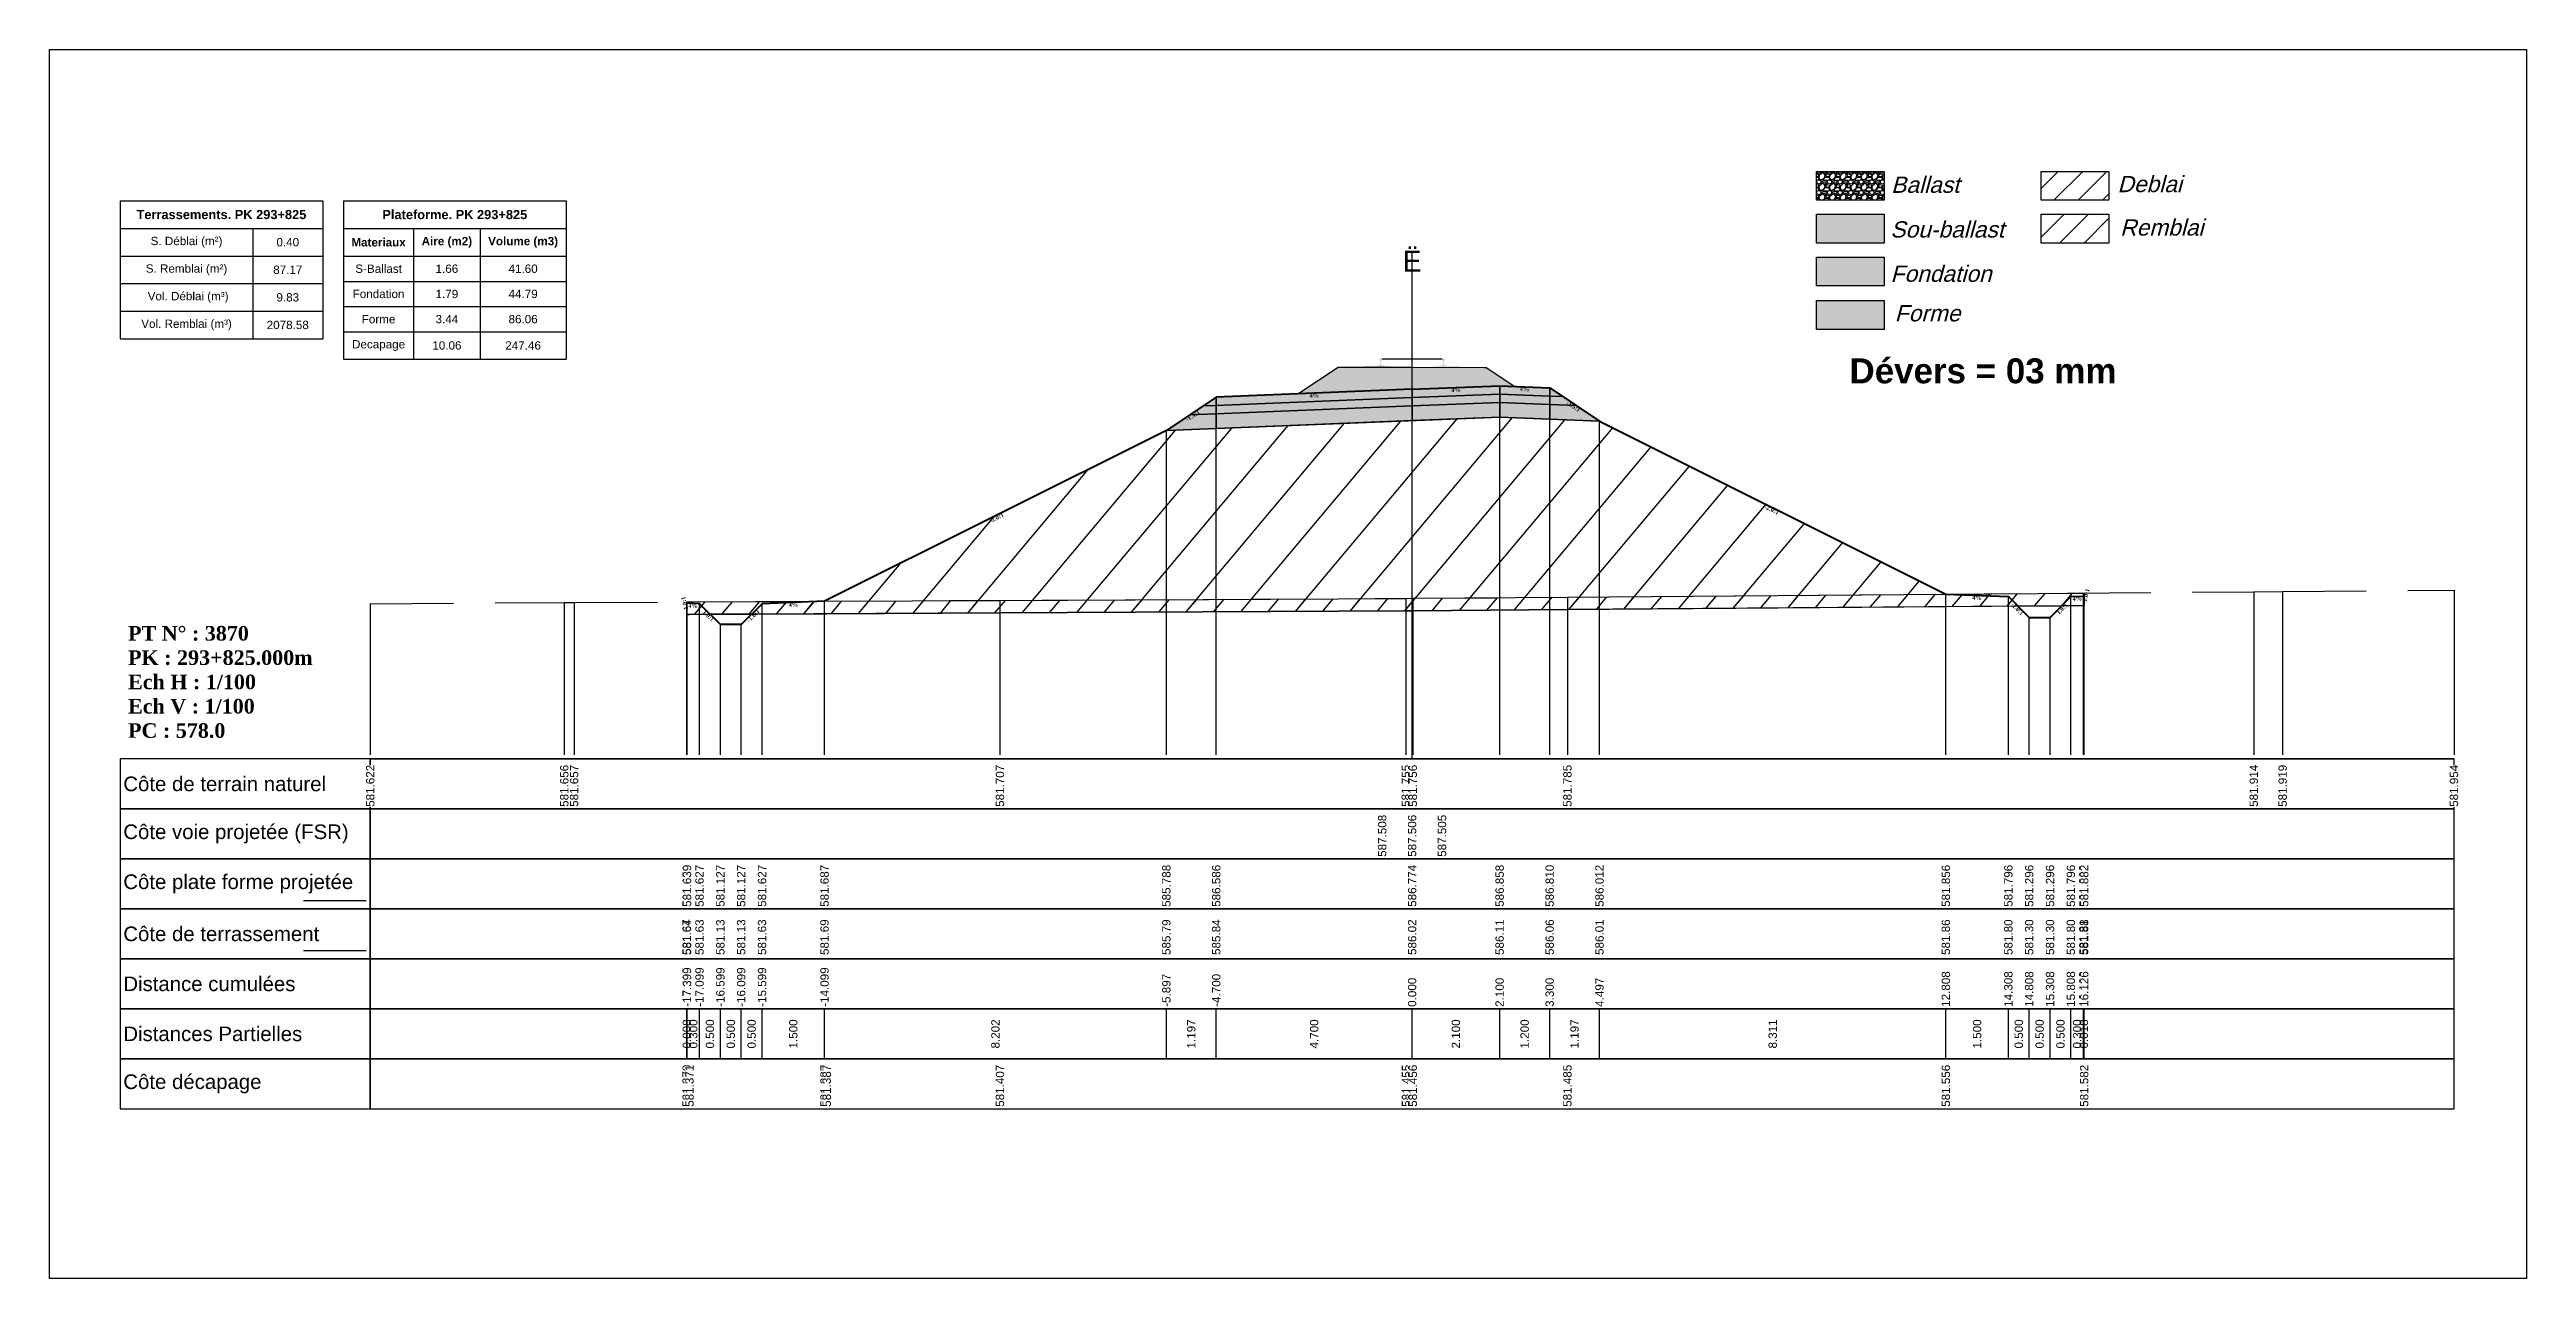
# Model space of a CAD drawing. Header units: millimetres. Extents: x 2762 to 3076, y 916 to 3305.
# Drawn here: x 2789.4 to 2848.8, y 928.2 to 957.7 of the extents above; entities that cross this region are included whole.
import ezdxf

# ---------------------------------------------------------------- set-up
doc = ezdxf.new("R2010")
doc.units = ezdxf.units.MM
doc.header["$LTSCALE"] = 2
doc.linetypes.add('CACHE', pattern=[9.525, 6.35, -3.175])
doc.linetypes.add('DASHED', pattern=[0.75, 0.5, -0.25])
for name, color, linetype in [('C-ANNO-TABL', 1, 'Continuous'), ('C-ANNO-TABL-TEXT', 150, 'Continuous'), ('C-ANNO-TABL-TITL', 150, 'Continuous'), ('C-ANNO-TABL-TTBL', 5, 'Continuous'), ('C-ROAD-CORR', 5, 'Continuous'), ('C-ROAD-SCTN', 7, 'Continuous')]:
    doc.layers.add(name, color=color, linetype=linetype)
doc.styles.add('ARIAL', font='arial.ttf')
doc.styles.add('C3D_Etiquette', font='romans.shx')
doc.styles.add('C3D_Profil_Travers', font='romans.shx')
doc.styles.get("Standard").update_dxf_attribs({"font": 'arial.ttf'})

msp = doc.modelspace()

# ---------------------------------------------------------------- texts
at = {"color": 7, "linetype": 'Continuous', "lineweight": -3}
for s, insert, char_height, attachment_point, style in [('{\\fWingdings|b0|i0|c2|p0;Ë}', (2822.055, 952.384), 0.5, 8, 'C3D_Profil_Travers'), ('{\\fTimes New Roman|b1|i0|c0|p18;PT N° : 3870\\PPK : 293+825.000m\\PEch H : 1/100\\PEch V : 1/100\\PPC : 578.0}', (2791.243, 941.184), 0.35, 7, 'C3D_Profil_Travers'), ('{\\fArial|b0|i0|c0|p34;Côte de terrain naturel}', (2791.129, 940.084), 0.35, 4, 'C3D_Etiquette'), ('{\\fArial|b0|i0|c0|p34;Côte plate forme projetée}', (2791.129, 937.684), 0.35, 4, 'C3D_Etiquette'), ('{\\fArial|b0|i0|c0|p34;Côte de terrassement}', (2791.129, 936.484), 0.35, 4, 'C3D_Etiquette'), ('{\\fArial|b0|i0|c0|p34;Distance cumulées}', (2791.129, 935.284), 0.35, 4, 'C3D_Etiquette'), ('{\\fArial|b0|i0|c0|p34;Distances Partielles}', (2791.129, 934.084), 0.35, 4, 'C3D_Etiquette'), ('{\\fArial|b0|i0|c0|p34;Côte décapage}', (2791.129, 932.884), 0.35, 4, 'C3D_Etiquette')]:
    msp.add_mtext(s, dxfattribs=dict(at, insert=insert, char_height=char_height, attachment_point=attachment_point, style=style))
at = {"insert": (2832.549, 950.301), "char_height": 0.6, "attachment_point": 1}
msp.add_mtext_dynamic_manual_height_columns('{\\fArial|b1|i0|c0|p34;Dévers = 03 mm}', width=8.82587, gutter_width=1.25, heights=[0], dxfattribs=at)
at = {"color": 7, "linetype": 'Continuous', "lineweight": -3, "char_height": 0.1, "style": 'C3D_Etiquette'}
for s, insert, width, attachment_point, rotation in [('{\\fTimes New Roman|b1|i0|c0|p18;4%}', (2819.705, 949.459), 0.42071, 2, 2.29061), ('{\\fTimes New Roman|b1|i0|c0|p18;4%}', (2823.105, 949.595), 0.37094, 2, 2.29061), ('{\\fTimes New Roman|b1|i0|c0|p18;4%}', (2824.754, 949.613), 0.42071, 2, 357.70939), ('{\\fTimes New Roman|b1|i0|c0|p18;-1.5:1}', (2825.951, 949.191), 0.34598, 2, 326.30993), ('{\\fTimes New Roman|b1|i0|c0|p18;-1.5:1}', (2816.758, 948.967), 0.34598, 2, 33.69007), ('{\\fTimes New Roman|b1|i0|c0|p18;-2.0:1}', (2812.059, 946.517), 0.34598, 2, 26.56505), ('{\\fTimes New Roman|b1|i0|c0|p18;-2.0:1}', (2830.705, 946.714), 0.34598, 2, 333.43495), ('{\\fTimes New Roman|b1|i0|c0|p18;1.0:1}', (2804.648, 944.437), 0.29446, 8, 104.03624), ('{\\fTimes New Roman|b1|i0|c0|p18;4%}', (2804.805, 944.412), 0.37094, 2, 357.70939), ('{\\fTimes New Roman|b1|i0|c0|p18;4%}', (2807.206, 944.436), 0.42071, 2, 2.29061), ('{\\fTimes New Roman|b1|i0|c0|p18;4%}', (2835.612, 944.606), 0.42071, 2, 357.70939), ('{\\fTimes New Roman|b1|i0|c0|p18;1.0:1}', (2837.615, 944.327), 0.29001, 2, 45), ('{\\fTimes New Roman|b1|i0|c0|p18;4%}', (2838.013, 944.582), 0.37094, 2, 2.29061), ('{\\fTimes New Roman|b1|i0|c0|p18;1.0:1}', (2838.176, 944.628), 0.29446, 2, 75.96376), ('{\\fTimes New Roman|b1|i0|c0|p18;1.0:1}', (2805.203, 944.158), 0.29001, 2, 315), ('{\\fTimes New Roman|b1|i0|c0|p18;-1.0:1}', (2806.208, 944.158), 0.34598, 2, 45), ('{\\fTimes New Roman|b1|i0|c0|p18;-1.0:1}', (2836.61, 944.327), 0.34598, 2, 315)]:
    msp.add_mtext(s, dxfattribs=dict(at, insert=insert, width=width, attachment_point=attachment_point, rotation=rotation))
at = {"color": 7, "linetype": 'Continuous', "lineweight": -3, "insert": (2791.129, 938.884), "char_height": 0.35, "attachment_point": 4}
msp.add_mtext('{\\fArial|b0|i0|c0|p34;Côte voie projetée (FSR)}', dxfattribs=at)
at = {"color": 7, "linetype": 'Continuous', "lineweight": -3, "char_height": 0.2, "rotation": 90, "style": 'C3D_Profil_Travers'}
for s, insert, attachment_point in [('{\\fArial|b0|i0|c0|p34;581.67}', (2804.648, 935.979), 4), ('{\\fArial|b0|i0|c0|p34;581.64}', (2804.656, 935.979), 4), ('{\\fArial|b0|i0|c0|p34;581.63}', (2804.956, 935.979), 4), ('{\\fArial|b0|i0|c0|p34;581.13}', (2805.456, 935.979), 4), ('{\\fArial|b0|i0|c0|p34;581.13}', (2805.956, 935.979), 4), ('{\\fArial|b0|i0|c0|p34;581.63}', (2806.456, 935.979), 4), ('{\\fArial|b0|i0|c0|p34;581.69}', (2807.956, 935.979), 4), ('{\\fArial|b0|i0|c0|p34;585.79}', (2816.158, 935.979), 4), ('{\\fArial|b0|i0|c0|p34;585.84}', (2817.355, 935.979), 4), ('{\\fArial|b0|i0|c0|p34;586.02}', (2822.055, 935.979), 4), ('{\\fArial|b0|i0|c0|p34;586.11}', (2824.155, 935.979), 4), ('{\\fArial|b0|i0|c0|p34;586.06}', (2825.355, 935.979), 4), ('{\\fArial|b0|i0|c0|p34;586.01}', (2826.551, 935.979), 4), ('{\\fArial|b0|i0|c0|p34;581.86}', (2834.862, 935.979), 4), ('{\\fArial|b0|i0|c0|p34;581.80}', (2836.362, 935.979), 4), ('{\\fArial|b0|i0|c0|p34;581.30}', (2836.862, 935.979), 4), ('{\\fArial|b0|i0|c0|p34;581.30}', (2837.362, 935.979), 4), ('{\\fArial|b0|i0|c0|p34;581.80}', (2837.862, 935.979), 4), ('{\\fArial|b0|i0|c0|p34;581.81}', (2838.162, 935.979), 4), ('{\\fArial|b0|i0|c0|p34;581.88}', (2838.181, 935.979), 4), ('{\\fArial|b0|i0|c0|p34;0.008}', (2804.652, 934.084), 5), ('{\\fArial|b0|i0|c0|p34;0.300}', (2804.806, 934.084), 5), ('{\\fArial|b0|i0|c0|p34;0.500}', (2805.206, 934.084), 5), ('{\\fArial|b0|i0|c0|p34;0.500}', (2805.706, 934.084), 5), ('{\\fArial|b0|i0|c0|p34;0.500}', (2806.206, 934.084), 5), ('{\\fArial|b0|i0|c0|p34;1.500}', (2807.206, 934.084), 5), ('{\\fArial|b0|i0|c0|p34;8.202}', (2812.057, 934.084), 5), ('{\\fArial|b0|i0|c0|p34;1.197}', (2816.756, 934.084), 5), ('{\\fArial|b0|i0|c0|p34;4.700}', (2819.705, 934.084), 5), ('{\\fArial|b0|i0|c0|p34;2.100}', (2823.105, 934.084), 5), ('{\\fArial|b0|i0|c0|p34;1.200}', (2824.755, 934.084), 5), ('{\\fArial|b0|i0|c0|p34;1.197}', (2825.953, 934.084), 5), ('{\\fArial|b0|i0|c0|p34;8.311}', (2830.707, 934.084), 5), ('{\\fArial|b0|i0|c0|p34;1.500}', (2835.612, 934.084), 5), ('{\\fArial|b0|i0|c0|p34;0.500}', (2836.612, 934.084), 5), ('{\\fArial|b0|i0|c0|p34;0.500}', (2837.112, 934.084), 5), ('{\\fArial|b0|i0|c0|p34;0.500}', (2837.612, 934.084), 5), ('{\\fArial|b0|i0|c0|p34;0.300}', (2838.012, 934.084), 5), ('{\\fArial|b0|i0|c0|p34;0.018}', (2838.172, 934.084), 5)]:
    msp.add_mtext(s, dxfattribs=dict(at, insert=insert, attachment_point=attachment_point))
at = {"layer": 'C-ANNO-TABL-TEXT', "color": 7, "style": 'ARIAL', "oblique": 15}
for s, p in [('Ballast', (2833.549, 954.273)), ('Deblai', (2838.979, 954.289)), ('Sou-ballast', (2833.529, 953.2)), ('Remblai', (2839.043, 953.247)), ('Fondation', (2833.534, 952.137)), ('Forme', (2833.634, 951.188))]:
    msp.add_text(s, height=0.39, dxfattribs=at).set_placement(p)
at = {"layer": 'C-ANNO-TABL-TEXT', "color": 7, "linetype": 'Continuous', "lineweight": -3, "char_height": 0.2, "attachment_point": 5, "style": 'ARIAL'}
for s, insert in [('{\\fArial|b0|i0|c0|p34;\\C7;0.40}', (2795.075, 953.088)), ('{\\fArial|b0|i0|c0|p34;\\C7;87.17}', (2795.075, 952.426)), ('{\\fArial|b0|i0|c0|p34;\\C7;S-Ballast}', (2797.254, 952.451)), ('{\\fArial|b0|i0|c0|p34;\\C7;1.66}', (2798.893, 952.451)), ('{\\C18;\\c0;41.60}', (2800.722, 952.451)), ('{\\fArial|b0|i0|c0|p34;\\C7;9.83}', (2795.075, 951.764)), ('{\\fArial|b0|i0|c0|p34;\\C7;Fondation}', (2797.254, 951.845)), ('{\\fArial|b0|i0|c0|p34;\\C7;1.79}', (2798.893, 951.845)), ('{\\C18;\\c0;44.79}', (2800.722, 951.845)), ('{\\fArial|b0|i0|c0|p34;\\C7;2078.58}', (2795.075, 951.101)), ('{\\fArial|b0|i0|c0|p34;\\C7;Forme}', (2797.254, 951.241)), ('{\\fArial|b0|i0|c0|p34;\\C7;3.44}', (2798.893, 951.241)), ('{\\C18;\\c0;86.06}', (2800.722, 951.241)), ('{\\fArial|b0|i0|c0|p34;\\C7;Decapage}', (2797.254, 950.609)), ('{\\fArial|b0|i0|c0|p34;\\C7;10.06}', (2798.893, 950.609)), ('{\\C18;\\c0;247.46}', (2800.722, 950.609))]:
    msp.add_mtext(s, dxfattribs=dict(at, insert=insert))
at = {"layer": 'C-ANNO-TABL-TITL', "color": 7, "linetype": 'Continuous', "lineweight": -3, "attachment_point": 5, "style": 'ARIAL'}
for s, insert, char_height in [('{\\fArial|b1|i0|c0|p34;\\C7;Terrassements. PK 293+825}', (2793.483, 953.751), 0.22), ('{\\fArial|b1|i0|c0|p34;\\C18;\\c0;Plateforme. PK 293+825}', (2799.083, 953.75), 0.22), ('{\\fArial|b0|i0|c0|p34;\\C7;S. Déblai (m²) }', (2792.646, 953.088), 0.2), ('{\\fArial|b1|i0|c0|p34;\\C7;Materiaux   }', (2797.254, 953.085), 0.2), ('{\\fArial|b1|i0|c0|p34;\\C7;Aire (m2)}', (2798.893, 953.085), 0.2), ('{\\fArial|b1|i0|c0|p34;\\C7;Volume (m3)}', (2800.722, 953.085), 0.2), ('{\\fArial|b0|i0|c0|p34;\\C7;S. Remblai (m²) }', (2792.646, 952.426), 0.2), ('{\\fArial|b0|i0|c0|p34;\\C7; Vol. Déblai (m³) }', (2792.646, 951.764), 0.2), ('{\\fArial|b0|i0|c0|p34;\\C7;Vol. Remblai (m³)}', (2792.646, 951.101), 0.2)]:
    msp.add_mtext(s, dxfattribs=dict(at, insert=insert, char_height=char_height))

# ---------------------------------------------------------------- hatches: boundary and pattern name
h = msp.add_hatch(color=11)
h.dxf.hatch_style = 1
h.paths.add_polyline_path([(2833.381, 953.759), (2831.755, 953.759), (2831.755, 953.067), (2833.381, 953.067)])
h = msp.add_hatch(color=30)
h.dxf.hatch_style = 1
h.paths.add_polyline_path([(2833.381, 952.732), (2831.755, 952.732), (2831.755, 952.04), (2833.381, 952.04)])
h = msp.add_hatch(color=83)
h.dxf.hatch_style = 1
h.paths.add_polyline_path([(2833.381, 951.686), (2831.755, 951.686), (2831.755, 950.994), (2833.381, 950.994)])
at = {"linetype": 'Continuous', "lineweight": -3}
h = msp.add_hatch(dxfattribs=at)
h.set_pattern_fill('GRAVEL', color=252, scale=0.009, style=0)
h.set_pattern_definition([(228.0128, (2819.47765, 949.676342), (-1.8288, -2.0574), [0.030755, -3.0447435]), (184.96974, (2819.457076, 949.653482), (2.743199999, 0.228600013), [0.0527764, -5.2248644]), (132.51045, (2819.404498, 949.64891), (2.286, -2.5146), [0.0372133, -3.684125]), (267.2737, (2819.315344, 949.59176), (0.2286, 4.572), [0.0480604, -4.7579794]), (292.83365, (2819.313058, 949.543754), (-1.143, 2.7432), [0.047127, -4.6655827]), (357.2737, (2819.331346, 949.50032), (-4.572, 0.2286), [0.0480604, -4.7579794]), (37.69424, (2819.379352, 949.498034), (-2.9718, -2.286), [0.0635574, -6.2921804]), (72.25533, (2819.429644, 949.536896), (1.6002, 5.0292), [0.0600048, -5.940473]), (121.42957, (2819.447932, 949.594046), (-1.8288, 2.9718), [0.048223, -4.774099]), (175.23636, (2819.422786, 949.635194), (2.5146, -0.2286), [0.055054, -2.697654]), (222.39744, (2819.367922, 949.639766), (-2.7432, -2.5146), [0.071197, -7.0485095]), (138.81407, (2819.541658, 949.589474), (-1.6002, 1.3716), [0.0243004, -2.405751]), (171.46923, (2819.52337, 949.605476), (2.9718, -0.4572), [0.0462314, -4.5769175]), (225, (2819.47765, 949.61233), (-3e-17, -0.2286), [0.032329, -0.29096]), (203.1986, (2819.461648, 949.639766), (1.143, 0.4572), [0.01741, -1.723556]), (291.8014, (2819.445646, 949.63291), (-0.2286, 0.6858), [0.024621, -1.206428]), (30.9638, (2819.45479, 949.610048), (0.6858, 0.4572), [0.039989, -1.292967]), (161.565, (2819.48908, 949.63062), (0.4572, -0.2286), [0.028916, -0.693981]), (16.38954, (2819.313058, 949.632908), (2.286, 0.6858), [0.040508, -4.0102944]), (70.34618, (2819.35192, 949.644338), (-0.9144, -2.5146), [0.033984, -3.3643994]), (293.1986, (2819.48908, 949.676342), (-0.4572, 1.143), [0.034819, -1.7061465]), (343.61046, (2819.502796, 949.644338), (-2.286, 0.6858), [0.040508, -4.0102944]), (339.44395, (2819.313058, 949.491176), (-1.143, 0.4572), [0.039063, -1.914096]), (294.77514, (2819.349634, 949.47746), (-1.143, 2.5146), [0.0327305, -3.2403234]), (66.8014, (2819.491366, 949.447742), (0.4572, 1.143), [0.034819, -1.7061465]), (17.35402, (2819.505082, 949.479746), (-2.9718, -0.9144), [0.0383204, -3.793714]), (69.44395, (2819.379352, 949.447742), (-0.4572, -1.143), [0.0195316, -1.933628]), (101.3099, (2819.47765, 949.44774), (-0.2286, 0.9144), [0.011656, -1.1539795]), (165.9638, (2819.475364, 949.45917), (0.6858, -0.2286), [0.047127, -0.895415]), (186.009, (2819.429644, 949.470602), (2.286, 0.2286), [0.043674, -4.323723]), (303.69, (2819.45479, 949.589474), (-0.2286, 0.4572), [0.032969, -0.79126]), (353.15723, (2819.473078, 949.562042), (3.8862, -0.4572), [0.05756, -5.698441]), (60.9454, (2819.530228, 949.555184), (-0.9144, -1.6002), [0.023536, -2.330045]), (90, (2819.54166, 949.57576), (-0.2286, 0.2286), [0.013716, -0.214884]), (120.25644, (2819.425072, 949.47746), (0.9144, -1.6002), [0.031758, -3.1440547]), (48.0128, (2819.40907, 949.504892), (1.8288, 2.0574), [0.06151, -3.0139886]), (0, (2819.45022, 949.55061), (0.2286, 0.2286), [0.059436, -0.169164]), (325.30485, (2819.509654, 949.550612), (2.286, -1.6002), [0.036145, -3.5783385]), (254.0546, (2819.539372, 949.530038), (-0.2286, -0.9144), [0.033285, -1.6309485]), (207.64598, (2819.530228, 949.498034), (-4.3434, -2.286), [0.054193, -5.365122]), (175.42608, (2819.482222, 949.472888), (-2.9718, 0.2286), [0.0573327, -5.675926])])
h.paths.add_polyline_path([(2819.313, 949.448), (2820.279, 950.092), (2820.323, 950.092), (2823.786, 950.084), (2823.829, 950.084), (2824.515, 949.627), (2824.155, 949.641)])
msp.add_hatch(color=254, dxfattribs=at).paths.add_polyline_path([(2820.836, 949.909), (2820.837, 950.094), (2820.952, 950.115), (2821.3, 950.114), (2821.3, 950.12), (2821.226, 950.12), (2821.226, 950.13), (2821.227, 950.131), (2821.228, 950.131), (2821.23, 950.132), (2821.249, 950.133), (2821.253, 950.134), (2821.256, 950.135), (2821.284, 950.145), (2821.286, 950.147), (2821.288, 950.148), (2821.288, 950.149), (2821.289, 950.154), (2821.291, 950.161), (2821.292, 950.17), (2821.293, 950.18), (2821.293, 950.204), (2821.292, 950.22), (2821.292, 950.226), (2821.291, 950.232), (2821.29, 950.237), (2821.29, 950.239), (2821.289, 950.242), (2821.288, 950.244), (2821.287, 950.245), (2821.286, 950.246), (2821.284, 950.247), (2821.269, 950.253), (2821.267, 950.254), (2821.266, 950.255), (2821.265, 950.257), (2821.265, 950.259), (2821.265, 950.277), (2821.266, 950.282), (2821.267, 950.284), (2821.269, 950.286), (2821.271, 950.288), (2821.274, 950.289), (2821.275, 950.29), (2821.279, 950.291), (2821.283, 950.291), (2821.286, 950.291), (2821.29, 950.291), (2821.295, 950.292), (2821.298, 950.292), (2821.301, 950.292), (2821.305, 950.292), (2821.308, 950.292), (2821.312, 950.291), (2821.317, 950.291), (2821.32, 950.291), (2821.324, 950.29), (2821.328, 950.29), (2821.329, 950.289), (2821.331, 950.288), (2821.334, 950.286), (2821.336, 950.284), (2821.337, 950.282), (2821.337, 950.277), (2821.337, 950.259), (2821.337, 950.257), (2821.337, 950.255), (2821.336, 950.254), (2821.334, 950.253), (2821.318, 950.247), (2821.317, 950.246), (2821.315, 950.245), (2821.314, 950.244), (2821.314, 950.242), (2821.313, 950.238), (2821.312, 950.237), (2821.311, 950.232), (2821.311, 950.226), (2821.31, 950.22), (2821.309, 950.204), (2821.309, 950.18), (2821.311, 950.17), (2821.311, 950.161), (2821.313, 950.154), (2821.314, 950.149), (2821.314, 950.148), (2821.316, 950.147), (2821.318, 950.145), (2821.346, 950.135), (2821.349, 950.134), (2821.353, 950.133), (2821.373, 950.131), (2821.374, 950.131), (2821.375, 950.13), (2821.376, 950.129), (2821.376, 950.119), (2821.302, 950.12), (2821.302, 950.114), (2821.506, 950.114), (2821.637, 950.083), (2822.471, 950.081), (2822.603, 950.111), (2822.807, 950.111), (2822.807, 950.116), (2822.733, 950.116), (2822.733, 950.126), (2822.734, 950.127), (2822.735, 950.128), (2822.737, 950.128), (2822.756, 950.13), (2822.76, 950.13), (2822.763, 950.132), (2822.791, 950.142), (2822.793, 950.143), (2822.795, 950.145), (2822.795, 950.146), (2822.796, 950.15), (2822.798, 950.157), (2822.799, 950.166), (2822.8, 950.177), (2822.8, 950.2), (2822.799, 950.216), (2822.799, 950.223), (2822.798, 950.229), (2822.797, 950.233), (2822.797, 950.235), (2822.796, 950.239), (2822.795, 950.24), (2822.794, 950.242), (2822.793, 950.243), (2822.791, 950.244), (2822.776, 950.249), (2822.773, 950.251), (2822.773, 950.252), (2822.772, 950.254), (2822.772, 950.256), (2822.772, 950.274), (2822.773, 950.279), (2822.774, 950.281), (2822.776, 950.283), (2822.778, 950.285), (2822.781, 950.286), (2822.782, 950.286), (2822.786, 950.287), (2822.79, 950.288), (2822.793, 950.288), (2822.797, 950.288), (2822.802, 950.288), (2822.805, 950.288), (2822.808, 950.288), (2822.812, 950.288), (2822.815, 950.288), (2822.819, 950.288), (2822.824, 950.288), (2822.827, 950.288), (2822.831, 950.287), (2822.835, 950.286), (2822.836, 950.286), (2822.838, 950.284), (2822.841, 950.283), (2822.843, 950.281), (2822.844, 950.278), (2822.844, 950.274), (2822.844, 950.256), (2822.844, 950.253), (2822.844, 950.252), (2822.843, 950.251), (2822.841, 950.249), (2822.825, 950.244), (2822.824, 950.243), (2822.822, 950.242), (2822.821, 950.24), (2822.821, 950.239), (2822.82, 950.235), (2822.819, 950.233), (2822.818, 950.229), (2822.818, 950.223), (2822.817, 950.216), (2822.816, 950.2), (2822.816, 950.177), (2822.818, 950.166), (2822.818, 950.157), (2822.82, 950.15), (2822.821, 950.146), (2822.821, 950.144), (2822.823, 950.143), (2822.825, 950.142), (2822.853, 950.131), (2822.856, 950.13), (2822.86, 950.13), (2822.879, 950.128), (2822.881, 950.128), (2822.882, 950.127), (2822.883, 950.126), (2822.883, 950.116), (2822.809, 950.116), (2822.809, 950.111), (2823.157, 950.11), (2823.272, 950.089), (2823.271, 949.904)])
h = msp.add_hatch(color=83, dxfattribs=at)
h.paths.add_polyline_path([(2825.355, 948.843), (2825.355, 949.193), (2825.993, 949.168), (2826.551, 948.796)])
h.paths.add_polyline_path([(2824.155, 948.891), (2824.155, 949.241), (2825.355, 949.193), (2825.355, 948.843)])
h.paths.add_polyline_path([(2822.055, 948.807), (2822.055, 949.157), (2824.155, 949.241), (2824.155, 948.891)])
h.paths.add_polyline_path([(2817.355, 948.619), (2817.355, 948.969), (2822.055, 949.157), (2822.055, 948.807)])
h.paths.add_polyline_path([(2816.158, 948.572), (2816.716, 948.944), (2817.355, 948.969), (2817.355, 948.619)])
h = msp.add_hatch(color=30, dxfattribs=at)
h.paths.add_polyline_path([(2825.355, 949.193), (2825.355, 949.393), (2825.674, 949.381), (2825.993, 949.168)])
h.paths.add_polyline_path([(2824.155, 949.241), (2824.155, 949.441), (2825.355, 949.393), (2825.355, 949.193)])
h.paths.add_polyline_path([(2822.055, 949.157), (2822.055, 949.357), (2824.155, 949.441), (2824.155, 949.241)])
h.paths.add_polyline_path([(2817.355, 948.969), (2817.355, 949.169), (2822.055, 949.357), (2822.055, 949.157)])
h.paths.add_polyline_path([(2816.716, 948.944), (2817.035, 949.157), (2817.355, 949.169), (2817.355, 948.969)])
h = msp.add_hatch(color=11, dxfattribs=at)
h.paths.add_polyline_path([(2825.355, 949.393), (2825.355, 949.593), (2825.674, 949.381)])
h.paths.add_polyline_path([(2824.155, 949.441), (2824.155, 949.641), (2825.355, 949.593), (2825.355, 949.393)])
h.paths.add_polyline_path([(2822.055, 949.357), (2822.055, 949.557), (2824.155, 949.641), (2824.155, 949.441)])
h.paths.add_polyline_path([(2817.355, 949.169), (2817.355, 949.369), (2822.055, 949.557), (2822.055, 949.357)])
h.paths.add_polyline_path([(2817.035, 949.157), (2817.355, 949.369), (2817.355, 949.169)])
h = msp.add_hatch(dxfattribs=at)
h.set_pattern_fill('_U', color=3, angle=50, style=0, pattern_type=0)
h.set_pattern_definition([(50, (2837.6441, 944.3617), (-0.766044, 0.642788), [])])
h.paths.add_polyline_path([(2837.644, 944.362), (2837.862, 944.58), (2838.162, 944.592), (2838.181, 944.666), (2838.181, 944.366)])
h.paths.add_polyline_path([(2806.207, 944.162), (2806.456, 944.41), (2807.956, 944.47), (2816.158, 948.572), (2824.155, 948.891), (2826.551, 948.796), (2834.862, 944.64), (2836.362, 944.58), (2836.589, 944.354), (2825.781, 944.269), (2822.072, 944.24), (2822.055, 944.24), (2821.914, 944.239), (2821.903, 944.239), (2812.165, 944.191)])
h.paths.add_polyline_path([(2804.648, 944.154), (2804.648, 944.454), (2804.656, 944.422), (2804.956, 944.41), (2805.209, 944.157)])
h = msp.add_hatch(dxfattribs=at)
h.set_pattern_fill('_U', color=150, scale=0.5, angle=50, style=0, pattern_type=0)
h.set_pattern_definition([(50, (2837.64407, 944.36175), (-0.383022, 0.321394), [])])
h.paths.add_polyline_path([(2837.644, 944.362), (2837.862, 944.58), (2838.162, 944.592), (2838.181, 944.666), (2838.181, 944.366)])
h.paths.add_polyline_path([(2834.862, 944.64), (2838.181, 944.666), (2838.162, 944.592), (2837.862, 944.58), (2837.644, 944.362), (2836.589, 944.354), (2836.362, 944.58)])
h.paths.add_polyline_path([(2806.207, 944.162), (2806.456, 944.41), (2807.956, 944.47), (2812.165, 944.491), (2821.903, 944.539), (2822.055, 944.54), (2822.072, 944.54), (2825.781, 944.569), (2834.862, 944.64), (2836.362, 944.58), (2836.589, 944.354), (2825.781, 944.269), (2822.072, 944.24), (2822.055, 944.24), (2821.914, 944.239), (2821.903, 944.239), (2812.165, 944.191)])
h.paths.add_polyline_path([(2804.648, 944.454), (2807.956, 944.47), (2806.456, 944.41), (2806.207, 944.162), (2805.209, 944.157), (2804.956, 944.41), (2804.656, 944.422)])
h.paths.add_polyline_path([(2804.648, 944.154), (2804.648, 944.454), (2804.656, 944.422), (2804.956, 944.41), (2805.209, 944.157)])

# ---------------------------------------------------------------- linework, layer by layer
for p, q in [((2831.755, 954.787), (2833.381, 954.787)), ((2831.755, 954.095), (2831.755, 954.787)), ((2833.381, 954.787), (2833.381, 954.095)), ((2837.148, 954.787), (2838.774, 954.787)), ((2837.148, 954.095), (2837.148, 954.787)), ((2838.774, 954.787), (2838.774, 954.095)), ((2833.381, 954.095), (2831.755, 954.095)), ((2838.774, 954.095), (2837.148, 954.095)), ((2831.755, 953.759), (2833.381, 953.759)), ((2831.755, 953.067), (2831.755, 953.759)), ((2833.381, 953.759), (2833.381, 953.067)), ((2837.148, 953.759), (2838.774, 953.759)), ((2837.148, 953.067), (2837.148, 953.759)), ((2838.774, 953.759), (2838.774, 953.067)), ((2833.381, 953.067), (2831.755, 953.067)), ((2838.774, 953.067), (2837.148, 953.067)), ((2831.755, 952.732), (2833.381, 952.732)), ((2831.755, 952.04), (2831.755, 952.732)), ((2833.381, 952.732), (2833.381, 952.04)), ((2833.381, 952.04), (2831.755, 952.04)), ((2831.755, 951.686), (2833.381, 951.686)), ((2831.755, 950.994), (2831.755, 951.686)), ((2833.381, 951.686), (2833.381, 950.994)), ((2833.381, 950.994), (2831.755, 950.994))]:
    msp.add_line(p, q)
at = {"linetype": 'Continuous'}
for p, q in [((2831.758, 954.741), (2831.755, 954.742)), ((2831.755, 954.738), (2831.758, 954.74)), ((2831.795, 954.712), (2831.755, 954.718)), ((2831.755, 954.673), (2831.805, 954.666)), ((2831.755, 954.652), (2831.781, 954.652)), ((2831.807, 954.587), (2831.755, 954.56)), ((2831.759, 954.537), (2831.774, 954.502)), ((2831.76, 954.537), (2831.776, 954.573)), ((2831.761, 954.787), (2831.774, 954.756)), ((2831.773, 954.756), (2831.816, 954.743)), ((2831.776, 954.574), (2831.817, 954.586)), ((2831.78, 954.654), (2831.814, 954.631)), ((2831.818, 954.696), (2831.797, 954.714)), ((2831.804, 954.657), (2831.817, 954.68)), ((2831.814, 954.629), (2831.804, 954.593)), ((2831.816, 954.743), (2831.86, 954.756)), ((2831.816, 954.585), (2831.857, 954.569)), ((2831.819, 954.697), (2831.817, 954.644)), ((2831.817, 954.68), (2831.817, 954.695)), ((2831.817, 954.644), (2831.837, 954.596)), ((2831.884, 954.744), (2831.825, 954.69)), ((2831.837, 954.593), (2831.89, 954.591)), ((2831.856, 954.571), (2831.871, 954.538)), ((2831.86, 954.756), (2831.871, 954.787)), ((2831.86, 954.502), (2831.873, 954.537)), ((2831.937, 954.743), (2831.876, 954.749)), ((2831.917, 954.507), (2831.889, 954.537)), ((2831.89, 954.593), (2831.946, 954.637)), ((2831.89, 954.537), (2831.898, 954.558)), ((2831.917, 954.761), (2831.893, 954.787)), ((2831.946, 954.557), (2831.898, 954.552)), ((2831.96, 954.767), (2831.902, 954.762)), ((2831.924, 954.601), (2831.969, 954.652)), ((2831.943, 954.571), (2831.925, 954.602)), ((2831.964, 954.699), (2831.936, 954.745)), ((2832.005, 954.567), (2831.941, 954.572)), ((2831.946, 954.636), (2831.966, 954.7)), ((2831.997, 954.55), (2831.946, 954.563)), ((2831.963, 954.743), (2831.973, 954.718)), ((2831.982, 954.751), (2831.964, 954.744)), ((2831.969, 954.652), (2832.035, 954.652)), ((2831.974, 954.718), (2832.012, 954.74)), ((2831.999, 954.72), (2831.974, 954.695)), ((2831.974, 954.695), (2831.994, 954.664)), ((2831.994, 954.787), (2831.976, 954.767)), ((2831.999, 954.538), (2831.976, 954.513)), ((2832.012, 954.741), (2831.981, 954.751)), ((2831.995, 954.674), (2832.059, 954.666)), ((2831.999, 954.537), (2831.997, 954.55)), ((2832.049, 954.712), (2831.999, 954.719)), ((2832.061, 954.587), (2832.008, 954.559)), ((2832.013, 954.537), (2832.028, 954.502)), ((2832.014, 954.537), (2832.03, 954.573)), ((2832.015, 954.787), (2832.028, 954.756)), ((2832.027, 954.756), (2832.07, 954.743)), ((2832.03, 954.574), (2832.071, 954.586)), ((2832.034, 954.654), (2832.068, 954.631)), ((2832.072, 954.696), (2832.051, 954.714)), ((2832.058, 954.657), (2832.071, 954.68)), ((2832.068, 954.629), (2832.058, 954.593)), ((2832.07, 954.743), (2832.114, 954.756)), ((2832.07, 954.585), (2832.111, 954.569)), ((2832.073, 954.697), (2832.071, 954.644)), ((2832.071, 954.68), (2832.071, 954.695)), ((2832.071, 954.644), (2832.091, 954.596)), ((2832.138, 954.744), (2832.079, 954.69)), ((2832.091, 954.593), (2832.144, 954.591)), ((2832.11, 954.571), (2832.125, 954.538)), ((2832.114, 954.756), (2832.125, 954.787)), ((2832.114, 954.502), (2832.127, 954.537)), ((2832.191, 954.743), (2832.13, 954.749)), ((2832.171, 954.507), (2832.143, 954.537)), ((2832.144, 954.593), (2832.2, 954.637)), ((2832.144, 954.537), (2832.152, 954.558)), ((2832.171, 954.761), (2832.147, 954.787)), ((2832.2, 954.557), (2832.152, 954.552)), ((2832.214, 954.767), (2832.156, 954.762)), ((2832.178, 954.601), (2832.223, 954.652)), ((2832.197, 954.571), (2832.179, 954.602)), ((2832.218, 954.699), (2832.19, 954.745)), ((2832.259, 954.567), (2832.195, 954.572)), ((2832.2, 954.636), (2832.22, 954.7)), ((2832.251, 954.55), (2832.2, 954.563)), ((2832.217, 954.743), (2832.227, 954.718)), ((2832.236, 954.751), (2832.218, 954.744)), ((2832.223, 954.652), (2832.289, 954.652)), ((2832.228, 954.718), (2832.266, 954.74)), ((2832.253, 954.72), (2832.228, 954.695)), ((2832.228, 954.695), (2832.248, 954.664)), ((2832.248, 954.787), (2832.23, 954.767)), ((2832.253, 954.538), (2832.23, 954.513)), ((2832.266, 954.741), (2832.235, 954.751)), ((2832.249, 954.674), (2832.313, 954.666)), ((2832.253, 954.537), (2832.251, 954.55)), ((2832.303, 954.712), (2832.253, 954.719)), ((2832.315, 954.587), (2832.262, 954.559)), ((2832.267, 954.537), (2832.282, 954.502)), ((2832.268, 954.537), (2832.284, 954.573)), ((2832.269, 954.787), (2832.282, 954.756)), ((2832.281, 954.756), (2832.324, 954.743)), ((2832.284, 954.574), (2832.325, 954.586)), ((2832.288, 954.654), (2832.322, 954.631)), ((2832.326, 954.696), (2832.305, 954.714)), ((2832.312, 954.657), (2832.325, 954.68)), ((2832.322, 954.629), (2832.312, 954.593)), ((2832.324, 954.743), (2832.368, 954.756)), ((2832.324, 954.585), (2832.365, 954.569)), ((2832.327, 954.697), (2832.325, 954.644)), ((2832.325, 954.68), (2832.325, 954.695)), ((2832.325, 954.644), (2832.345, 954.596)), ((2832.392, 954.744), (2832.333, 954.69)), ((2832.345, 954.593), (2832.398, 954.591)), ((2832.364, 954.571), (2832.379, 954.538)), ((2832.368, 954.756), (2832.379, 954.787)), ((2832.368, 954.502), (2832.381, 954.537)), ((2832.445, 954.743), (2832.384, 954.749)), ((2832.425, 954.507), (2832.397, 954.537)), ((2832.398, 954.593), (2832.454, 954.637)), ((2832.398, 954.537), (2832.406, 954.558)), ((2832.425, 954.761), (2832.401, 954.787)), ((2832.454, 954.557), (2832.406, 954.552)), ((2832.468, 954.767), (2832.41, 954.762)), ((2832.432, 954.601), (2832.477, 954.652)), ((2832.451, 954.571), (2832.433, 954.602)), ((2832.472, 954.699), (2832.444, 954.745)), ((2832.513, 954.567), (2832.449, 954.572)), ((2832.454, 954.636), (2832.474, 954.7)), ((2832.505, 954.55), (2832.454, 954.563)), ((2832.471, 954.743), (2832.481, 954.718)), ((2832.49, 954.751), (2832.472, 954.744)), ((2832.477, 954.652), (2832.543, 954.652)), ((2832.482, 954.718), (2832.52, 954.74)), ((2832.507, 954.72), (2832.482, 954.695)), ((2832.482, 954.695), (2832.502, 954.664)), ((2832.502, 954.787), (2832.484, 954.767)), ((2832.507, 954.538), (2832.484, 954.513)), ((2832.52, 954.741), (2832.489, 954.751)), ((2832.503, 954.674), (2832.567, 954.666)), ((2832.507, 954.537), (2832.505, 954.55)), ((2832.557, 954.712), (2832.507, 954.719)), ((2832.569, 954.587), (2832.516, 954.559)), ((2832.521, 954.537), (2832.536, 954.502)), ((2832.522, 954.537), (2832.538, 954.573)), ((2832.523, 954.787), (2832.536, 954.756)), ((2832.535, 954.756), (2832.578, 954.743)), ((2832.538, 954.574), (2832.579, 954.586)), ((2832.542, 954.654), (2832.576, 954.631)), ((2832.58, 954.696), (2832.559, 954.714)), ((2832.566, 954.657), (2832.579, 954.68)), ((2832.576, 954.629), (2832.566, 954.593)), ((2832.578, 954.743), (2832.622, 954.756)), ((2832.578, 954.585), (2832.619, 954.569)), ((2832.581, 954.697), (2832.579, 954.644)), ((2832.579, 954.68), (2832.579, 954.695)), ((2832.579, 954.644), (2832.599, 954.596)), ((2832.646, 954.744), (2832.587, 954.69)), ((2832.599, 954.593), (2832.652, 954.591)), ((2832.618, 954.571), (2832.633, 954.538)), ((2832.622, 954.756), (2832.633, 954.787)), ((2832.622, 954.502), (2832.635, 954.537)), ((2832.699, 954.743), (2832.638, 954.749)), ((2832.679, 954.507), (2832.651, 954.537)), ((2832.652, 954.593), (2832.708, 954.637)), ((2832.652, 954.537), (2832.66, 954.558)), ((2832.679, 954.761), (2832.655, 954.787)), ((2832.708, 954.557), (2832.66, 954.552)), ((2832.722, 954.767), (2832.664, 954.762)), ((2832.686, 954.601), (2832.731, 954.652)), ((2832.705, 954.571), (2832.687, 954.602)), ((2832.726, 954.699), (2832.698, 954.745)), ((2832.767, 954.567), (2832.703, 954.572)), ((2832.708, 954.636), (2832.728, 954.7)), ((2832.759, 954.55), (2832.708, 954.563)), ((2832.725, 954.743), (2832.735, 954.718)), ((2832.744, 954.751), (2832.726, 954.744)), ((2832.731, 954.652), (2832.797, 954.652)), ((2832.736, 954.718), (2832.774, 954.74)), ((2832.761, 954.72), (2832.736, 954.695)), ((2832.736, 954.695), (2832.756, 954.664)), ((2832.756, 954.787), (2832.738, 954.767)), ((2832.761, 954.538), (2832.738, 954.513)), ((2832.774, 954.741), (2832.743, 954.751)), ((2832.757, 954.674), (2832.821, 954.666)), ((2832.761, 954.537), (2832.759, 954.55)), ((2832.811, 954.712), (2832.761, 954.719)), ((2832.823, 954.587), (2832.77, 954.559)), ((2832.775, 954.537), (2832.79, 954.502)), ((2832.776, 954.537), (2832.792, 954.573)), ((2832.777, 954.787), (2832.79, 954.756)), ((2832.789, 954.756), (2832.832, 954.743)), ((2832.792, 954.574), (2832.833, 954.586)), ((2832.796, 954.654), (2832.83, 954.631)), ((2832.834, 954.696), (2832.813, 954.714)), ((2832.82, 954.657), (2832.833, 954.68)), ((2832.83, 954.629), (2832.82, 954.593)), ((2832.832, 954.743), (2832.876, 954.756)), ((2832.832, 954.585), (2832.873, 954.569)), ((2832.835, 954.697), (2832.833, 954.644)), ((2832.833, 954.68), (2832.833, 954.695)), ((2832.833, 954.644), (2832.853, 954.596)), ((2832.9, 954.744), (2832.841, 954.69)), ((2832.853, 954.593), (2832.906, 954.591)), ((2832.872, 954.571), (2832.887, 954.538)), ((2832.876, 954.756), (2832.887, 954.787)), ((2832.876, 954.502), (2832.889, 954.537)), ((2832.953, 954.743), (2832.892, 954.749)), ((2832.933, 954.507), (2832.905, 954.537)), ((2832.906, 954.593), (2832.962, 954.637)), ((2832.906, 954.537), (2832.914, 954.558)), ((2832.933, 954.761), (2832.909, 954.787)), ((2832.962, 954.557), (2832.914, 954.552)), ((2832.976, 954.767), (2832.918, 954.762)), ((2832.94, 954.601), (2832.985, 954.652)), ((2832.959, 954.571), (2832.941, 954.602)), ((2832.98, 954.699), (2832.952, 954.745)), ((2833.021, 954.567), (2832.957, 954.572)), ((2832.962, 954.636), (2832.982, 954.7)), ((2833.013, 954.55), (2832.962, 954.563)), ((2832.979, 954.743), (2832.989, 954.718)), ((2832.998, 954.751), (2832.98, 954.744)), ((2832.985, 954.652), (2833.051, 954.652)), ((2832.99, 954.718), (2833.028, 954.74)), ((2833.015, 954.72), (2832.99, 954.695)), ((2832.99, 954.695), (2833.01, 954.664)), ((2833.01, 954.787), (2832.992, 954.767)), ((2833.015, 954.538), (2832.992, 954.513)), ((2833.028, 954.741), (2832.997, 954.751)), ((2833.011, 954.674), (2833.075, 954.666)), ((2833.015, 954.537), (2833.013, 954.55)), ((2833.065, 954.712), (2833.015, 954.719)), ((2833.077, 954.587), (2833.024, 954.559)), ((2833.029, 954.537), (2833.044, 954.502)), ((2833.03, 954.537), (2833.046, 954.573)), ((2833.031, 954.787), (2833.044, 954.756)), ((2833.043, 954.756), (2833.086, 954.743)), ((2833.046, 954.574), (2833.087, 954.586)), ((2833.05, 954.654), (2833.084, 954.631)), ((2833.088, 954.696), (2833.067, 954.714)), ((2833.074, 954.657), (2833.087, 954.68)), ((2833.084, 954.629), (2833.074, 954.593)), ((2833.086, 954.743), (2833.13, 954.756)), ((2833.086, 954.585), (2833.127, 954.569)), ((2833.089, 954.697), (2833.087, 954.644)), ((2833.087, 954.68), (2833.087, 954.695)), ((2833.087, 954.644), (2833.107, 954.596)), ((2833.154, 954.744), (2833.095, 954.69)), ((2833.107, 954.593), (2833.16, 954.591)), ((2833.126, 954.571), (2833.141, 954.538)), ((2833.13, 954.756), (2833.141, 954.787)), ((2833.13, 954.502), (2833.143, 954.537)), ((2833.207, 954.743), (2833.146, 954.749)), ((2833.187, 954.507), (2833.159, 954.537)), ((2833.16, 954.593), (2833.216, 954.637)), ((2833.16, 954.537), (2833.168, 954.558)), ((2833.187, 954.761), (2833.163, 954.787)), ((2833.216, 954.557), (2833.168, 954.552)), ((2833.23, 954.767), (2833.172, 954.762)), ((2833.194, 954.601), (2833.239, 954.652)), ((2833.213, 954.571), (2833.195, 954.602)), ((2833.234, 954.699), (2833.206, 954.745)), ((2833.275, 954.567), (2833.211, 954.572)), ((2833.216, 954.636), (2833.236, 954.7)), ((2833.267, 954.55), (2833.216, 954.563)), ((2833.233, 954.743), (2833.243, 954.718)), ((2833.252, 954.751), (2833.234, 954.744)), ((2833.239, 954.652), (2833.305, 954.652)), ((2833.244, 954.718), (2833.282, 954.74)), ((2833.269, 954.72), (2833.244, 954.695)), ((2833.244, 954.695), (2833.264, 954.664)), ((2833.264, 954.787), (2833.246, 954.767)), ((2833.269, 954.538), (2833.246, 954.513)), ((2833.282, 954.741), (2833.251, 954.751)), ((2833.265, 954.674), (2833.329, 954.666)), ((2833.269, 954.537), (2833.267, 954.55)), ((2833.319, 954.712), (2833.269, 954.719)), ((2833.331, 954.587), (2833.278, 954.559)), ((2833.283, 954.537), (2833.298, 954.502)), ((2833.284, 954.537), (2833.3, 954.573)), ((2833.285, 954.787), (2833.298, 954.756)), ((2833.297, 954.756), (2833.34, 954.743)), ((2833.3, 954.574), (2833.341, 954.586)), ((2833.304, 954.654), (2833.338, 954.631)), ((2833.342, 954.696), (2833.321, 954.714)), ((2833.328, 954.657), (2833.341, 954.68)), ((2833.338, 954.629), (2833.328, 954.593)), ((2833.34, 954.743), (2833.381, 954.756)), ((2833.34, 954.585), (2833.381, 954.569)), ((2833.343, 954.697), (2833.341, 954.644)), ((2833.341, 954.68), (2833.341, 954.695)), ((2833.341, 954.644), (2833.361, 954.596)), ((2833.381, 954.72), (2833.349, 954.69)), ((2833.361, 954.593), (2833.381, 954.592)), ((2833.38, 954.571), (2833.381, 954.568)), ((2831.758, 954.487), (2831.755, 954.488)), ((2831.755, 954.484), (2831.758, 954.486)), ((2831.795, 954.458), (2831.755, 954.464)), ((2831.755, 954.419), (2831.805, 954.412)), ((2831.755, 954.398), (2831.781, 954.398)), ((2831.807, 954.333), (2831.755, 954.306)), ((2831.758, 954.233), (2831.755, 954.234)), ((2831.755, 954.23), (2831.758, 954.232)), ((2831.795, 954.204), (2831.755, 954.21)), ((2831.755, 954.165), (2831.805, 954.158)), ((2831.755, 954.144), (2831.781, 954.144)), ((2831.759, 954.283), (2831.774, 954.248)), ((2831.76, 954.283), (2831.776, 954.319)), ((2831.773, 954.502), (2831.816, 954.489)), ((2831.773, 954.248), (2831.816, 954.235)), ((2831.776, 954.32), (2831.817, 954.332)), ((2831.78, 954.4), (2831.814, 954.377)), ((2831.78, 954.146), (2831.814, 954.123)), ((2831.818, 954.442), (2831.797, 954.46)), ((2831.818, 954.188), (2831.797, 954.206)), ((2831.804, 954.403), (2831.817, 954.426)), ((2831.814, 954.375), (2831.804, 954.339)), ((2831.804, 954.149), (2831.817, 954.172)), ((2831.814, 954.121), (2831.806, 954.095)), ((2831.816, 954.489), (2831.86, 954.502)), ((2831.816, 954.331), (2831.857, 954.315)), ((2831.816, 954.235), (2831.86, 954.248)), ((2831.819, 954.443), (2831.817, 954.39)), ((2831.817, 954.426), (2831.817, 954.441)), ((2831.817, 954.39), (2831.837, 954.342)), ((2831.819, 954.189), (2831.817, 954.136)), ((2831.817, 954.172), (2831.817, 954.187)), ((2831.817, 954.136), (2831.835, 954.095)), ((2831.884, 954.49), (2831.825, 954.436)), ((2831.884, 954.236), (2831.825, 954.182)), ((2831.837, 954.339), (2831.89, 954.337)), ((2831.856, 954.317), (2831.871, 954.284)), ((2831.86, 954.248), (2831.873, 954.283)), ((2831.937, 954.489), (2831.876, 954.495)), ((2831.937, 954.235), (2831.876, 954.241)), ((2831.917, 954.253), (2831.889, 954.283)), ((2831.89, 954.339), (2831.946, 954.383)), ((2831.89, 954.283), (2831.898, 954.304)), ((2831.946, 954.303), (2831.898, 954.298)), ((2831.96, 954.513), (2831.902, 954.508)), ((2831.96, 954.259), (2831.902, 954.254)), ((2831.902, 954.095), (2831.946, 954.129)), ((2831.924, 954.347), (2831.969, 954.398)), ((2831.943, 954.317), (2831.925, 954.348)), ((2831.925, 954.095), (2831.969, 954.144)), ((2831.964, 954.445), (2831.936, 954.491)), ((2831.964, 954.191), (2831.936, 954.237)), ((2832.005, 954.313), (2831.941, 954.318)), ((2831.946, 954.382), (2831.966, 954.446)), ((2831.997, 954.296), (2831.946, 954.309)), ((2831.946, 954.128), (2831.966, 954.192)), ((2831.963, 954.489), (2831.973, 954.464)), ((2831.963, 954.235), (2831.973, 954.21)), ((2831.982, 954.497), (2831.964, 954.49)), ((2831.982, 954.243), (2831.964, 954.236)), ((2831.969, 954.398), (2832.035, 954.398)), ((2831.969, 954.144), (2832.035, 954.144)), ((2831.974, 954.464), (2832.012, 954.486)), ((2831.999, 954.466), (2831.974, 954.441)), ((2831.974, 954.441), (2831.994, 954.41)), ((2831.974, 954.21), (2832.012, 954.232)), ((2831.999, 954.212), (2831.974, 954.187)), ((2831.974, 954.187), (2831.994, 954.156)), ((2831.999, 954.284), (2831.976, 954.259)), ((2832.012, 954.487), (2831.981, 954.497)), ((2832.012, 954.233), (2831.981, 954.243)), ((2831.995, 954.42), (2832.059, 954.412)), ((2831.995, 954.166), (2832.059, 954.158)), ((2831.999, 954.283), (2831.997, 954.296)), ((2832.049, 954.458), (2831.999, 954.465)), ((2832.049, 954.204), (2831.999, 954.211)), ((2832.061, 954.333), (2832.008, 954.305)), ((2832.013, 954.283), (2832.028, 954.248)), ((2832.014, 954.283), (2832.03, 954.319)), ((2832.027, 954.502), (2832.07, 954.489)), ((2832.027, 954.248), (2832.07, 954.235)), ((2832.03, 954.32), (2832.071, 954.332)), ((2832.034, 954.4), (2832.068, 954.377)), ((2832.034, 954.146), (2832.068, 954.123)), ((2832.072, 954.442), (2832.051, 954.46)), ((2832.072, 954.188), (2832.051, 954.206)), ((2832.058, 954.403), (2832.071, 954.426)), ((2832.068, 954.375), (2832.058, 954.339)), ((2832.058, 954.149), (2832.071, 954.172)), ((2832.068, 954.121), (2832.06, 954.095)), ((2832.07, 954.489), (2832.114, 954.502)), ((2832.07, 954.331), (2832.111, 954.315)), ((2832.07, 954.235), (2832.114, 954.248)), ((2832.073, 954.443), (2832.071, 954.39)), ((2832.071, 954.426), (2832.071, 954.441)), ((2832.071, 954.39), (2832.091, 954.342)), ((2832.073, 954.189), (2832.071, 954.136)), ((2832.071, 954.172), (2832.071, 954.187)), ((2832.071, 954.136), (2832.089, 954.095)), ((2832.138, 954.49), (2832.079, 954.436)), ((2832.138, 954.236), (2832.079, 954.182)), ((2832.091, 954.339), (2832.144, 954.337)), ((2832.11, 954.317), (2832.125, 954.284)), ((2832.114, 954.248), (2832.127, 954.283)), ((2832.191, 954.489), (2832.13, 954.495)), ((2832.191, 954.235), (2832.13, 954.241)), ((2832.171, 954.253), (2832.143, 954.283)), ((2832.144, 954.339), (2832.2, 954.383)), ((2832.144, 954.283), (2832.152, 954.304)), ((2832.2, 954.303), (2832.152, 954.298)), ((2832.214, 954.513), (2832.156, 954.508)), ((2832.214, 954.259), (2832.156, 954.254)), ((2832.156, 954.095), (2832.2, 954.129)), ((2832.178, 954.347), (2832.223, 954.398)), ((2832.197, 954.317), (2832.179, 954.348)), ((2832.179, 954.095), (2832.223, 954.144)), ((2832.218, 954.445), (2832.19, 954.491)), ((2832.218, 954.191), (2832.19, 954.237)), ((2832.259, 954.313), (2832.195, 954.318)), ((2832.2, 954.382), (2832.22, 954.446)), ((2832.251, 954.296), (2832.2, 954.309)), ((2832.2, 954.128), (2832.22, 954.192)), ((2832.217, 954.489), (2832.227, 954.464)), ((2832.217, 954.235), (2832.227, 954.21)), ((2832.236, 954.497), (2832.218, 954.49)), ((2832.236, 954.243), (2832.218, 954.236)), ((2832.223, 954.398), (2832.289, 954.398)), ((2832.223, 954.144), (2832.289, 954.144)), ((2832.228, 954.464), (2832.266, 954.486)), ((2832.253, 954.466), (2832.228, 954.441)), ((2832.228, 954.441), (2832.248, 954.41)), ((2832.228, 954.21), (2832.266, 954.232)), ((2832.253, 954.212), (2832.228, 954.187)), ((2832.228, 954.187), (2832.248, 954.156)), ((2832.253, 954.284), (2832.23, 954.259)), ((2832.266, 954.487), (2832.235, 954.497)), ((2832.266, 954.233), (2832.235, 954.243)), ((2832.249, 954.42), (2832.313, 954.412)), ((2832.249, 954.166), (2832.313, 954.158)), ((2832.253, 954.283), (2832.251, 954.296)), ((2832.303, 954.458), (2832.253, 954.465)), ((2832.303, 954.204), (2832.253, 954.211)), ((2832.315, 954.333), (2832.262, 954.305)), ((2832.267, 954.283), (2832.282, 954.248)), ((2832.268, 954.283), (2832.284, 954.319)), ((2832.281, 954.502), (2832.324, 954.489)), ((2832.281, 954.248), (2832.324, 954.235)), ((2832.284, 954.32), (2832.325, 954.332)), ((2832.288, 954.4), (2832.322, 954.377)), ((2832.288, 954.146), (2832.322, 954.123)), ((2832.326, 954.442), (2832.305, 954.46)), ((2832.326, 954.188), (2832.305, 954.206)), ((2832.312, 954.403), (2832.325, 954.426)), ((2832.322, 954.375), (2832.312, 954.339)), ((2832.312, 954.149), (2832.325, 954.172)), ((2832.322, 954.121), (2832.314, 954.095)), ((2832.324, 954.489), (2832.368, 954.502)), ((2832.324, 954.331), (2832.365, 954.315)), ((2832.324, 954.235), (2832.368, 954.248)), ((2832.327, 954.443), (2832.325, 954.39)), ((2832.325, 954.426), (2832.325, 954.441)), ((2832.325, 954.39), (2832.345, 954.342)), ((2832.327, 954.189), (2832.325, 954.136)), ((2832.325, 954.172), (2832.325, 954.187)), ((2832.325, 954.136), (2832.343, 954.095)), ((2832.392, 954.49), (2832.333, 954.436)), ((2832.392, 954.236), (2832.333, 954.182)), ((2832.345, 954.339), (2832.398, 954.337)), ((2832.364, 954.317), (2832.379, 954.284)), ((2832.368, 954.248), (2832.381, 954.283)), ((2832.445, 954.489), (2832.384, 954.495)), ((2832.445, 954.235), (2832.384, 954.241)), ((2832.425, 954.253), (2832.397, 954.283)), ((2832.398, 954.339), (2832.454, 954.383)), ((2832.398, 954.283), (2832.406, 954.304)), ((2832.454, 954.303), (2832.406, 954.298)), ((2832.468, 954.513), (2832.41, 954.508)), ((2832.468, 954.259), (2832.41, 954.254)), ((2832.41, 954.095), (2832.454, 954.129)), ((2832.432, 954.347), (2832.477, 954.398)), ((2832.451, 954.317), (2832.433, 954.348)), ((2832.433, 954.095), (2832.477, 954.144)), ((2832.472, 954.445), (2832.444, 954.491)), ((2832.472, 954.191), (2832.444, 954.237)), ((2832.513, 954.313), (2832.449, 954.318)), ((2832.454, 954.382), (2832.474, 954.446)), ((2832.505, 954.296), (2832.454, 954.309)), ((2832.454, 954.128), (2832.474, 954.192)), ((2832.471, 954.489), (2832.481, 954.464)), ((2832.471, 954.235), (2832.481, 954.21)), ((2832.49, 954.497), (2832.472, 954.49)), ((2832.49, 954.243), (2832.472, 954.236)), ((2832.477, 954.398), (2832.543, 954.398)), ((2832.477, 954.144), (2832.543, 954.144)), ((2832.482, 954.464), (2832.52, 954.486)), ((2832.507, 954.466), (2832.482, 954.441)), ((2832.482, 954.441), (2832.502, 954.41)), ((2832.482, 954.21), (2832.52, 954.232)), ((2832.507, 954.212), (2832.482, 954.187)), ((2832.482, 954.187), (2832.502, 954.156)), ((2832.507, 954.284), (2832.484, 954.259)), ((2832.52, 954.487), (2832.489, 954.497)), ((2832.52, 954.233), (2832.489, 954.243)), ((2832.503, 954.42), (2832.567, 954.412)), ((2832.503, 954.166), (2832.567, 954.158)), ((2832.507, 954.283), (2832.505, 954.296)), ((2832.557, 954.458), (2832.507, 954.465)), ((2832.557, 954.204), (2832.507, 954.211)), ((2832.569, 954.333), (2832.516, 954.305)), ((2832.521, 954.283), (2832.536, 954.248)), ((2832.522, 954.283), (2832.538, 954.319)), ((2832.535, 954.502), (2832.578, 954.489)), ((2832.535, 954.248), (2832.578, 954.235)), ((2832.538, 954.32), (2832.579, 954.332)), ((2832.542, 954.4), (2832.576, 954.377)), ((2832.542, 954.146), (2832.576, 954.123)), ((2832.58, 954.442), (2832.559, 954.46)), ((2832.58, 954.188), (2832.559, 954.206)), ((2832.566, 954.403), (2832.579, 954.426)), ((2832.576, 954.375), (2832.566, 954.339)), ((2832.566, 954.149), (2832.579, 954.172)), ((2832.576, 954.121), (2832.568, 954.095)), ((2832.578, 954.489), (2832.622, 954.502)), ((2832.578, 954.331), (2832.619, 954.315)), ((2832.578, 954.235), (2832.622, 954.248)), ((2832.581, 954.443), (2832.579, 954.39)), ((2832.579, 954.426), (2832.579, 954.441)), ((2832.579, 954.39), (2832.599, 954.342)), ((2832.581, 954.189), (2832.579, 954.136)), ((2832.579, 954.172), (2832.579, 954.187)), ((2832.579, 954.136), (2832.597, 954.095)), ((2832.646, 954.49), (2832.587, 954.436)), ((2832.646, 954.236), (2832.587, 954.182)), ((2832.599, 954.339), (2832.652, 954.337)), ((2832.618, 954.317), (2832.633, 954.284)), ((2832.622, 954.248), (2832.635, 954.283)), ((2832.699, 954.489), (2832.638, 954.495)), ((2832.699, 954.235), (2832.638, 954.241)), ((2832.679, 954.253), (2832.651, 954.283)), ((2832.652, 954.339), (2832.708, 954.383)), ((2832.652, 954.283), (2832.66, 954.304)), ((2832.708, 954.303), (2832.66, 954.298)), ((2832.722, 954.513), (2832.664, 954.508)), ((2832.722, 954.259), (2832.664, 954.254)), ((2832.664, 954.095), (2832.708, 954.129)), ((2832.686, 954.347), (2832.731, 954.398)), ((2832.705, 954.317), (2832.687, 954.348)), ((2832.687, 954.095), (2832.731, 954.144)), ((2832.726, 954.445), (2832.698, 954.491)), ((2832.726, 954.191), (2832.698, 954.237)), ((2832.767, 954.313), (2832.703, 954.318)), ((2832.708, 954.382), (2832.728, 954.446)), ((2832.759, 954.296), (2832.708, 954.309)), ((2832.708, 954.128), (2832.728, 954.192)), ((2832.725, 954.489), (2832.735, 954.464)), ((2832.725, 954.235), (2832.735, 954.21)), ((2832.744, 954.497), (2832.726, 954.49)), ((2832.744, 954.243), (2832.726, 954.236)), ((2832.731, 954.398), (2832.797, 954.398)), ((2832.731, 954.144), (2832.797, 954.144)), ((2832.736, 954.464), (2832.774, 954.486)), ((2832.761, 954.466), (2832.736, 954.441)), ((2832.736, 954.441), (2832.756, 954.41)), ((2832.736, 954.21), (2832.774, 954.232)), ((2832.761, 954.212), (2832.736, 954.187)), ((2832.736, 954.187), (2832.756, 954.156)), ((2832.761, 954.284), (2832.738, 954.259)), ((2832.774, 954.487), (2832.743, 954.497)), ((2832.774, 954.233), (2832.743, 954.243)), ((2832.757, 954.42), (2832.821, 954.412)), ((2832.757, 954.166), (2832.821, 954.158)), ((2832.761, 954.283), (2832.759, 954.296)), ((2832.811, 954.458), (2832.761, 954.465)), ((2832.811, 954.204), (2832.761, 954.211)), ((2832.823, 954.333), (2832.77, 954.305)), ((2832.775, 954.283), (2832.79, 954.248)), ((2832.776, 954.283), (2832.792, 954.319)), ((2832.789, 954.502), (2832.832, 954.489)), ((2832.789, 954.248), (2832.832, 954.235)), ((2832.792, 954.32), (2832.833, 954.332)), ((2832.796, 954.4), (2832.83, 954.377)), ((2832.796, 954.146), (2832.83, 954.123)), ((2832.834, 954.442), (2832.813, 954.46)), ((2832.834, 954.188), (2832.813, 954.206)), ((2832.82, 954.403), (2832.833, 954.426)), ((2832.83, 954.375), (2832.82, 954.339)), ((2832.82, 954.149), (2832.833, 954.172)), ((2832.83, 954.121), (2832.822, 954.095)), ((2832.832, 954.489), (2832.876, 954.502)), ((2832.832, 954.331), (2832.873, 954.315)), ((2832.832, 954.235), (2832.876, 954.248)), ((2832.835, 954.443), (2832.833, 954.39)), ((2832.833, 954.426), (2832.833, 954.441)), ((2832.833, 954.39), (2832.853, 954.342)), ((2832.835, 954.189), (2832.833, 954.136)), ((2832.833, 954.172), (2832.833, 954.187)), ((2832.833, 954.136), (2832.851, 954.095)), ((2832.9, 954.49), (2832.841, 954.436)), ((2832.9, 954.236), (2832.841, 954.182)), ((2832.853, 954.339), (2832.906, 954.337)), ((2832.872, 954.317), (2832.887, 954.284)), ((2832.876, 954.248), (2832.889, 954.283)), ((2832.953, 954.489), (2832.892, 954.495)), ((2832.953, 954.235), (2832.892, 954.241)), ((2832.933, 954.253), (2832.905, 954.283)), ((2832.906, 954.339), (2832.962, 954.383)), ((2832.906, 954.283), (2832.914, 954.304)), ((2832.962, 954.303), (2832.914, 954.298)), ((2832.976, 954.513), (2832.918, 954.508)), ((2832.976, 954.259), (2832.918, 954.254)), ((2832.918, 954.095), (2832.962, 954.129)), ((2832.94, 954.347), (2832.985, 954.398)), ((2832.959, 954.317), (2832.941, 954.348)), ((2832.941, 954.095), (2832.985, 954.144)), ((2832.98, 954.445), (2832.952, 954.491)), ((2832.98, 954.191), (2832.952, 954.237)), ((2833.021, 954.313), (2832.957, 954.318)), ((2832.962, 954.382), (2832.982, 954.446)), ((2833.013, 954.296), (2832.962, 954.309)), ((2832.962, 954.128), (2832.982, 954.192)), ((2832.979, 954.489), (2832.989, 954.464)), ((2832.979, 954.235), (2832.989, 954.21)), ((2832.998, 954.497), (2832.98, 954.49)), ((2832.998, 954.243), (2832.98, 954.236)), ((2832.985, 954.398), (2833.051, 954.398)), ((2832.985, 954.144), (2833.051, 954.144)), ((2832.99, 954.464), (2833.028, 954.486)), ((2833.015, 954.466), (2832.99, 954.441)), ((2832.99, 954.441), (2833.01, 954.41)), ((2832.99, 954.21), (2833.028, 954.232)), ((2833.015, 954.212), (2832.99, 954.187)), ((2832.99, 954.187), (2833.01, 954.156)), ((2833.015, 954.284), (2832.992, 954.259)), ((2833.028, 954.487), (2832.997, 954.497)), ((2833.028, 954.233), (2832.997, 954.243)), ((2833.011, 954.42), (2833.075, 954.412)), ((2833.011, 954.166), (2833.075, 954.158)), ((2833.015, 954.283), (2833.013, 954.296)), ((2833.065, 954.458), (2833.015, 954.465)), ((2833.065, 954.204), (2833.015, 954.211)), ((2833.077, 954.333), (2833.024, 954.305)), ((2833.029, 954.283), (2833.044, 954.248)), ((2833.03, 954.283), (2833.046, 954.319)), ((2833.043, 954.502), (2833.086, 954.489)), ((2833.043, 954.248), (2833.086, 954.235)), ((2833.046, 954.32), (2833.087, 954.332)), ((2833.05, 954.4), (2833.084, 954.377)), ((2833.05, 954.146), (2833.084, 954.123)), ((2833.088, 954.442), (2833.067, 954.46)), ((2833.088, 954.188), (2833.067, 954.206)), ((2833.074, 954.403), (2833.087, 954.426)), ((2833.084, 954.375), (2833.074, 954.339)), ((2833.074, 954.149), (2833.087, 954.172)), ((2833.084, 954.121), (2833.076, 954.095)), ((2833.086, 954.489), (2833.13, 954.502)), ((2833.086, 954.331), (2833.127, 954.315)), ((2833.086, 954.235), (2833.13, 954.248)), ((2833.089, 954.443), (2833.087, 954.39)), ((2833.087, 954.426), (2833.087, 954.441)), ((2833.087, 954.39), (2833.107, 954.342)), ((2833.089, 954.189), (2833.087, 954.136)), ((2833.087, 954.172), (2833.087, 954.187)), ((2833.087, 954.136), (2833.105, 954.095)), ((2833.154, 954.49), (2833.095, 954.436)), ((2833.154, 954.236), (2833.095, 954.182)), ((2833.107, 954.339), (2833.16, 954.337)), ((2833.126, 954.317), (2833.141, 954.284)), ((2833.13, 954.248), (2833.143, 954.283)), ((2833.207, 954.489), (2833.146, 954.495)), ((2833.207, 954.235), (2833.146, 954.241)), ((2833.187, 954.253), (2833.159, 954.283)), ((2833.16, 954.339), (2833.216, 954.383)), ((2833.16, 954.283), (2833.168, 954.304)), ((2833.216, 954.303), (2833.168, 954.298)), ((2833.23, 954.513), (2833.172, 954.508)), ((2833.23, 954.259), (2833.172, 954.254)), ((2833.172, 954.095), (2833.216, 954.129)), ((2833.194, 954.347), (2833.239, 954.398)), ((2833.213, 954.317), (2833.195, 954.348)), ((2833.195, 954.095), (2833.239, 954.144)), ((2833.234, 954.445), (2833.206, 954.491)), ((2833.234, 954.191), (2833.206, 954.237)), ((2833.275, 954.313), (2833.211, 954.318)), ((2833.216, 954.382), (2833.236, 954.446)), ((2833.267, 954.296), (2833.216, 954.309)), ((2833.216, 954.128), (2833.236, 954.192)), ((2833.233, 954.489), (2833.243, 954.464)), ((2833.233, 954.235), (2833.243, 954.21)), ((2833.252, 954.497), (2833.234, 954.49)), ((2833.252, 954.243), (2833.234, 954.236)), ((2833.239, 954.398), (2833.305, 954.398)), ((2833.239, 954.144), (2833.305, 954.144)), ((2833.244, 954.464), (2833.282, 954.486)), ((2833.269, 954.466), (2833.244, 954.441)), ((2833.244, 954.441), (2833.264, 954.41)), ((2833.244, 954.21), (2833.282, 954.232)), ((2833.269, 954.212), (2833.244, 954.187)), ((2833.244, 954.187), (2833.264, 954.156)), ((2833.269, 954.284), (2833.246, 954.259)), ((2833.282, 954.487), (2833.251, 954.497)), ((2833.282, 954.233), (2833.251, 954.243)), ((2833.265, 954.42), (2833.329, 954.412)), ((2833.265, 954.166), (2833.329, 954.158)), ((2833.269, 954.283), (2833.267, 954.296)), ((2833.319, 954.458), (2833.269, 954.465)), ((2833.319, 954.204), (2833.269, 954.211)), ((2833.331, 954.333), (2833.278, 954.305)), ((2833.283, 954.283), (2833.298, 954.248)), ((2833.284, 954.283), (2833.3, 954.319)), ((2833.297, 954.502), (2833.34, 954.489)), ((2833.297, 954.248), (2833.34, 954.235)), ((2833.3, 954.32), (2833.341, 954.332)), ((2833.304, 954.4), (2833.338, 954.377)), ((2833.304, 954.146), (2833.338, 954.123)), ((2833.342, 954.442), (2833.321, 954.46)), ((2833.342, 954.188), (2833.321, 954.206)), ((2833.328, 954.403), (2833.341, 954.426)), ((2833.338, 954.375), (2833.328, 954.339)), ((2833.328, 954.149), (2833.341, 954.172)), ((2833.338, 954.121), (2833.33, 954.095)), ((2833.34, 954.489), (2833.381, 954.502)), ((2833.34, 954.331), (2833.381, 954.315)), ((2833.34, 954.235), (2833.381, 954.248)), ((2833.343, 954.443), (2833.341, 954.39)), ((2833.341, 954.426), (2833.341, 954.441)), ((2833.341, 954.39), (2833.361, 954.342)), ((2833.343, 954.189), (2833.341, 954.136)), ((2833.341, 954.172), (2833.341, 954.187)), ((2833.341, 954.136), (2833.359, 954.095)), ((2833.381, 954.466), (2833.349, 954.436)), ((2833.381, 954.212), (2833.349, 954.182)), ((2833.361, 954.339), (2833.381, 954.338)), ((2833.38, 954.317), (2833.381, 954.314))]:
    msp.add_line(p, q, dxfattribs=at)
at = {"color": 1, "linetype": 'Continuous'}
for p, q in [((2837.148, 954.374), (2837.56, 954.787)), ((2837.452, 954.095), (2838.144, 954.787)), ((2838.036, 954.095), (2838.727, 954.787)), ((2838.619, 954.095), (2838.774, 954.25))]:
    msp.add_line(p, q, dxfattribs=at)
at = {"color": 3, "linetype": 'Continuous'}
for p, q in [((2837.148, 953.207), (2837.7, 953.759)), ((2837.592, 953.067), (2838.284, 953.759)), ((2838.176, 953.067), (2838.774, 953.666)), ((2838.759, 953.067), (2838.774, 953.083))]:
    msp.add_line(p, q, dxfattribs=at)
at = {"color": 7, "linetype": 'Continuous', "lineweight": -3}
for p, q in [((2822.055, 940.684), (2822.055, 952.884)), ((2797.054, 940.684), (2847.056, 940.684)), ((2804.648, 933.484), (2804.648, 934.684)), ((2804.656, 933.484), (2804.656, 934.684)), ((2804.656, 933.484), (2804.656, 934.684)), ((2804.956, 933.484), (2804.956, 934.684)), ((2804.956, 933.484), (2804.956, 934.684)), ((2805.456, 933.484), (2805.456, 934.684)), ((2805.456, 933.484), (2805.456, 934.684)), ((2805.956, 933.484), (2805.956, 934.684)), ((2805.956, 933.484), (2805.956, 934.684)), ((2806.456, 933.484), (2806.456, 934.684)), ((2806.456, 933.484), (2806.456, 934.684)), ((2807.956, 933.484), (2807.956, 934.684)), ((2807.956, 933.484), (2807.956, 934.684)), ((2816.158, 933.484), (2816.158, 934.684)), ((2816.158, 933.484), (2816.158, 934.684)), ((2817.355, 933.484), (2817.355, 934.684)), ((2817.355, 933.484), (2817.355, 934.684)), ((2822.055, 933.484), (2822.055, 934.684)), ((2822.055, 933.484), (2822.055, 934.684)), ((2824.155, 933.484), (2824.155, 934.684)), ((2824.155, 933.484), (2824.155, 934.684)), ((2825.355, 933.484), (2825.355, 934.684)), ((2825.355, 933.484), (2825.355, 934.684)), ((2826.551, 933.484), (2826.551, 934.684)), ((2826.551, 933.484), (2826.551, 934.684)), ((2834.862, 933.484), (2834.862, 934.684)), ((2834.862, 933.484), (2834.862, 934.684)), ((2836.362, 933.484), (2836.362, 934.684)), ((2836.362, 933.484), (2836.362, 934.684)), ((2836.862, 933.484), (2836.862, 934.684)), ((2836.862, 933.484), (2836.862, 934.684)), ((2837.362, 933.484), (2837.362, 934.684)), ((2837.362, 933.484), (2837.362, 934.684)), ((2837.862, 933.484), (2837.862, 934.684)), ((2837.862, 933.484), (2837.862, 934.684)), ((2838.162, 933.484), (2838.162, 934.684)), ((2838.162, 933.484), (2838.162, 934.684)), ((2838.181, 933.484), (2838.181, 934.684))]:
    msp.add_line(p, q, dxfattribs=at)
at = {"color": 251, "linetype": 'Continuous', "lineweight": -3}
for p, q in [((2819.313, 949.448), (2820.279, 950.092)), ((2820.279, 950.092), (2820.323, 950.092)), ((2820.323, 950.092), (2823.786, 950.084)), ((2823.786, 950.084), (2823.829, 950.084)), ((2823.829, 950.084), (2824.515, 949.627)), ((2817.035, 949.157), (2817.355, 949.369)), ((2817.355, 949.169), (2817.035, 949.157)), ((2817.355, 949.369), (2822.055, 949.557)), ((2817.355, 949.169), (2817.355, 949.369)), ((2817.355, 949.369), (2817.355, 949.169)), ((2822.055, 949.357), (2817.355, 949.169)), ((2824.155, 949.641), (2819.313, 949.448)), ((2822.055, 949.557), (2824.155, 949.641)), ((2822.055, 949.357), (2822.055, 949.557)), ((2822.055, 949.557), (2822.055, 949.357)), ((2824.155, 949.441), (2822.055, 949.357)), ((2824.515, 949.627), (2824.155, 949.641)), ((2824.155, 949.441), (2824.155, 949.641)), ((2824.155, 949.641), (2825.355, 949.593)), ((2824.155, 949.641), (2824.155, 949.441)), ((2825.355, 949.393), (2824.155, 949.441)), ((2825.355, 949.393), (2825.355, 949.593)), ((2825.355, 949.593), (2825.674, 949.381)), ((2825.355, 949.593), (2825.355, 949.393)), ((2825.674, 949.381), (2825.355, 949.393))]:
    msp.add_line(p, q, dxfattribs=at)
at = {"color": 53, "linetype": 'Continuous', "lineweight": -3}
for p, q in [((2817.035, 949.157), (2817.355, 949.169)), ((2817.355, 949.169), (2822.055, 949.357)), ((2817.355, 948.969), (2817.355, 949.169)), ((2817.355, 949.169), (2817.355, 948.969)), ((2822.055, 949.357), (2824.155, 949.441)), ((2822.055, 949.157), (2822.055, 949.357)), ((2822.055, 949.357), (2822.055, 949.157)), ((2824.155, 949.241), (2822.055, 949.157)), ((2822.055, 949.157), (2824.155, 949.241)), ((2824.155, 949.241), (2824.155, 949.441)), ((2824.155, 949.441), (2825.355, 949.393)), ((2824.155, 949.441), (2824.155, 949.241)), ((2825.355, 949.193), (2824.155, 949.241)), ((2824.155, 948.891), (2824.155, 949.241)), ((2824.155, 949.241), (2825.355, 949.193)), ((2824.155, 949.241), (2824.155, 948.891)), ((2825.355, 949.193), (2825.355, 949.393)), ((2825.355, 949.393), (2825.674, 949.381)), ((2825.355, 949.393), (2825.355, 949.193)), ((2825.993, 949.168), (2825.355, 949.193)), ((2825.355, 948.843), (2825.355, 949.193)), ((2825.355, 949.193), (2825.993, 949.168)), ((2825.355, 949.193), (2825.355, 948.843)), ((2825.674, 949.381), (2825.993, 949.168)), ((2825.993, 949.168), (2826.551, 948.796)), ((2816.158, 948.572), (2816.716, 948.944)), ((2817.355, 948.619), (2816.158, 948.572)), ((2816.716, 948.944), (2817.035, 949.157)), ((2817.355, 948.969), (2816.716, 948.944)), ((2816.716, 948.944), (2817.355, 948.969)), ((2822.055, 949.157), (2817.355, 948.969)), ((2817.355, 948.969), (2822.055, 949.157)), ((2817.355, 948.619), (2817.355, 948.969)), ((2817.355, 948.969), (2817.355, 948.619)), ((2822.055, 948.807), (2817.355, 948.619)), ((2822.055, 948.807), (2822.055, 949.157)), ((2822.055, 949.157), (2822.055, 948.807)), ((2824.155, 948.891), (2822.055, 948.807)), ((2825.355, 948.843), (2824.155, 948.891)), ((2826.551, 948.796), (2825.355, 948.843))]:
    msp.add_line(p, q, dxfattribs=at)
at = {"color": 253, "linetype": 'Continuous', "lineweight": -3}
for p, q in [((2816.158, 948.572), (2824.155, 948.891)), ((2824.155, 948.891), (2826.551, 948.796)), ((2826.551, 948.796), (2834.862, 944.64)), ((2807.956, 944.47), (2816.158, 948.572)), ((2804.648, 944.454), (2807.956, 944.47)), ((2804.656, 944.422), (2804.648, 944.454)), ((2804.648, 944.154), (2804.648, 944.454)), ((2804.648, 944.454), (2804.656, 944.422)), ((2804.648, 944.154), (2804.648, 944.454)), ((2804.648, 944.454), (2804.656, 944.422)), ((2804.956, 944.41), (2804.656, 944.422)), ((2804.656, 944.422), (2804.956, 944.41)), ((2804.656, 944.422), (2804.956, 944.41)), ((2806.456, 944.41), (2807.956, 944.47)), ((2807.956, 944.47), (2806.456, 944.41)), ((2806.456, 944.41), (2807.956, 944.47)), ((2807.956, 944.47), (2812.165, 944.491)), ((2812.165, 944.491), (2821.903, 944.539)), ((2821.903, 944.539), (2822.055, 944.54)), ((2822.055, 944.54), (2822.072, 944.54)), ((2822.072, 944.54), (2825.781, 944.569)), ((2825.781, 944.569), (2834.862, 944.64)), ((2834.862, 944.64), (2838.181, 944.666)), ((2836.362, 944.58), (2834.862, 944.64)), ((2834.862, 944.64), (2836.362, 944.58)), ((2834.862, 944.64), (2836.362, 944.58)), ((2836.589, 944.354), (2836.362, 944.58)), ((2836.362, 944.58), (2836.589, 944.354)), ((2836.362, 944.58), (2836.589, 944.354)), ((2837.644, 944.362), (2837.862, 944.58)), ((2837.862, 944.58), (2837.644, 944.362)), ((2837.644, 944.362), (2837.862, 944.58)), ((2837.862, 944.58), (2838.162, 944.592)), ((2838.162, 944.592), (2837.862, 944.58)), ((2837.862, 944.58), (2838.162, 944.592)), ((2838.162, 944.592), (2838.181, 944.666)), ((2838.181, 944.666), (2838.162, 944.592)), ((2838.162, 944.592), (2838.181, 944.666)), ((2838.181, 944.666), (2838.181, 944.366)), ((2838.181, 944.666), (2838.181, 944.366)), ((2805.209, 944.157), (2804.648, 944.154)), ((2805.209, 944.157), (2804.648, 944.154)), ((2805.209, 944.157), (2804.956, 944.41)), ((2804.956, 944.41), (2805.209, 944.157)), ((2804.956, 944.41), (2805.209, 944.157)), ((2806.207, 944.162), (2805.209, 944.157)), ((2805.209, 944.157), (2806.207, 944.162)), ((2805.456, 943.91), (2805.209, 944.157)), ((2805.956, 943.91), (2805.456, 943.91)), ((2806.207, 944.162), (2805.956, 943.91)), ((2806.207, 944.162), (2806.456, 944.41)), ((2806.456, 944.41), (2806.207, 944.162)), ((2806.207, 944.162), (2806.456, 944.41)), ((2812.165, 944.191), (2806.207, 944.162)), ((2812.165, 944.191), (2806.207, 944.162)), ((2821.903, 944.239), (2812.165, 944.191)), ((2821.903, 944.239), (2812.165, 944.191)), ((2821.914, 944.239), (2821.903, 944.239)), ((2821.914, 944.239), (2821.903, 944.239)), ((2822.055, 944.24), (2821.914, 944.239)), ((2822.055, 944.24), (2821.914, 944.239)), ((2822.072, 944.24), (2822.055, 944.24)), ((2822.072, 944.24), (2822.055, 944.24)), ((2825.781, 944.269), (2822.072, 944.24)), ((2825.781, 944.269), (2822.072, 944.24)), ((2836.589, 944.354), (2825.781, 944.269)), ((2836.589, 944.354), (2825.781, 944.269)), ((2837.644, 944.362), (2836.589, 944.354)), ((2836.589, 944.354), (2837.644, 944.362)), ((2836.862, 944.08), (2836.589, 944.354)), ((2837.362, 944.08), (2836.862, 944.08)), ((2837.644, 944.362), (2837.362, 944.08)), ((2838.181, 944.366), (2837.644, 944.362)), ((2838.181, 944.366), (2837.644, 944.362))]:
    msp.add_line(p, q, dxfattribs=at)
at = {"color": 8, "linetype": 'CACHE', "lineweight": -3}
for p, q in [((2817.355, 940.784), (2817.355, 948.619)), ((2822.055, 940.784), (2822.055, 948.807)), ((2822.055, 940.784), (2822.055, 948.807)), ((2824.155, 940.784), (2824.155, 948.891)), ((2825.355, 940.784), (2825.355, 948.843)), ((2826.551, 940.784), (2826.551, 948.796)), ((2816.158, 940.784), (2816.158, 948.572)), ((2804.648, 940.784), (2804.648, 944.454)), ((2804.656, 940.784), (2804.656, 944.422)), ((2807.956, 940.784), (2807.956, 944.47)), ((2834.862, 940.784), (2834.862, 944.64)), ((2836.362, 940.784), (2836.362, 944.58)), ((2837.862, 940.784), (2837.862, 944.58)), ((2838.162, 940.784), (2838.162, 944.592)), ((2838.181, 940.784), (2838.181, 944.666)), ((2804.956, 940.784), (2804.956, 944.41)), ((2805.456, 940.784), (2805.456, 943.91)), ((2805.956, 940.784), (2805.956, 943.91)), ((2806.456, 940.784), (2806.456, 944.41)), ((2836.862, 940.784), (2836.862, 944.08)), ((2837.362, 940.784), (2837.362, 944.08))]:
    msp.add_line(p, q, dxfattribs=at)
at = {"color": 105, "linetype": 'DASHED', "lineweight": -3, "ltscale": 2}
for p, q in [((2797.055, 944.406), (2801.711, 944.44)), ((2801.711, 944.44), (2801.947, 944.441)), ((2801.947, 944.441), (2812.165, 944.491)), ((2812.165, 944.491), (2821.903, 944.539)), ((2821.903, 944.539), (2822.055, 944.54)), ((2822.055, 944.54), (2822.072, 944.54)), ((2822.072, 944.54), (2825.781, 944.569)), ((2825.781, 944.569), (2842.25, 944.698)), ((2842.25, 944.698), (2842.943, 944.703)), ((2842.943, 944.703), (2847.055, 944.737))]:
    msp.add_line(p, q, dxfattribs=at)
at = {"color": 98, "linetype": 'CACHE', "lineweight": -3}
for p, q in [((2801.711, 944.44), (2801.711, 940.784)), ((2801.947, 944.441), (2801.947, 940.784)), ((2812.165, 944.491), (2812.165, 940.784)), ((2821.903, 944.539), (2821.903, 940.784)), ((2822.055, 944.54), (2822.055, 940.784)), ((2822.072, 944.54), (2822.072, 940.784)), ((2825.781, 944.569), (2825.781, 940.784)), ((2842.25, 944.698), (2842.25, 940.784)), ((2842.943, 944.703), (2842.943, 940.784)), ((2847.055, 944.737), (2847.055, 940.784)), ((2797.055, 944.406), (2797.055, 940.784))]:
    msp.add_line(p, q, dxfattribs=at)
at = {"color": 6, "linetype": 'Continuous', "lineweight": -3}
for p, q in [((2804.648, 944.154), (2804.715, 944.154)), ((2804.715, 944.154), (2807.956, 944.17)), ((2807.956, 944.17), (2808.008, 944.171)), ((2808.008, 944.171), (2812.165, 944.191)), ((2812.165, 944.191), (2821.903, 944.239)), ((2821.903, 944.239), (2821.908, 944.239)), ((2821.908, 944.239), (2821.914, 944.239)), ((2821.914, 944.239), (2822.055, 944.24)), ((2822.055, 944.24), (2822.072, 944.24)), ((2822.072, 944.24), (2825.781, 944.269)), ((2825.781, 944.269), (2834.862, 944.34)), ((2834.862, 944.34), (2838.181, 944.366))]:
    msp.add_line(p, q, dxfattribs=at)
at = {"color": 154, "linetype": 'Continuous', "lineweight": -3}
msp.add_line((2795.454, 937.284), (2796.954, 937.284), dxfattribs=at)
at = {"color": 1, "linetype": 'Continuous', "lineweight": -3}
msp.add_line((2795.454, 936.084), (2796.954, 936.084), dxfattribs=at)
at = {"color": 7, "linetype": 'Continuous', "lineweight": -3}
for points in [[(2797.054, 939.484), (2797.054, 940.684), (2791.054, 940.684), (2791.054, 939.484)], [(2797.054, 939.484), (2847.056, 939.484), (2847.056, 940.684), (2797.054, 940.684)], [(2797.054, 938.284), (2797.054, 939.484), (2791.054, 939.484), (2791.054, 938.284)], [(2797.054, 938.284), (2847.056, 938.284), (2847.056, 939.484), (2797.054, 939.484)], [(2797.054, 937.084), (2797.054, 938.284), (2791.054, 938.284), (2791.054, 937.084)], [(2797.054, 937.084), (2847.056, 937.084), (2847.056, 938.284), (2797.054, 938.284)], [(2797.054, 935.884), (2797.054, 937.084), (2791.054, 937.084), (2791.054, 935.884)], [(2797.054, 935.884), (2847.056, 935.884), (2847.056, 937.084), (2797.054, 937.084)], [(2797.054, 934.684), (2797.054, 935.884), (2791.054, 935.884), (2791.054, 934.684)], [(2797.054, 934.684), (2847.056, 934.684), (2847.056, 935.884), (2797.054, 935.884)], [(2797.054, 933.484), (2797.054, 934.684), (2791.054, 934.684), (2791.054, 933.484)], [(2797.054, 933.484), (2847.056, 933.484), (2847.056, 934.684), (2797.054, 934.684)], [(2797.054, 932.284), (2797.054, 933.484), (2791.054, 933.484), (2791.054, 932.284)], [(2797.054, 932.284), (2847.056, 932.284), (2847.056, 933.484), (2797.054, 933.484)]]:
    msp.add_3dface(points, dxfattribs=at)
at = {"layer": 'C-ANNO-TABL', "color": 7, "linetype": 'Continuous', "lineweight": -3}
for p, q in [((2791.054, 953.419), (2794.238, 953.419)), ((2794.238, 953.419), (2795.913, 953.419)), ((2794.238, 953.419), (2794.238, 952.757)), ((2796.413, 953.416), (2798.095, 953.416)), ((2798.095, 953.416), (2799.691, 953.416)), ((2798.095, 953.416), (2798.095, 952.754)), ((2799.691, 953.416), (2801.753, 953.416)), ((2799.691, 953.416), (2799.691, 952.754)), ((2791.054, 952.757), (2794.238, 952.757)), ((2794.238, 952.757), (2795.913, 952.757)), ((2794.238, 952.757), (2794.238, 952.095)), ((2796.413, 952.754), (2798.095, 952.754)), ((2798.095, 952.754), (2799.691, 952.754)), ((2798.095, 952.754), (2798.095, 952.147)), ((2799.691, 952.754), (2801.753, 952.754)), ((2799.691, 952.754), (2799.691, 952.147)), ((2796.413, 952.147), (2798.095, 952.147)), ((2798.095, 952.147), (2799.691, 952.147)), ((2798.095, 952.147), (2798.095, 951.543)), ((2799.691, 952.147), (2801.753, 952.147)), ((2799.691, 952.147), (2799.691, 951.543)), ((2791.054, 952.095), (2794.238, 952.095)), ((2794.238, 952.095), (2795.913, 952.095)), ((2794.238, 952.095), (2794.238, 951.432)), ((2791.054, 951.432), (2794.238, 951.432)), ((2794.238, 951.432), (2795.913, 951.432)), ((2794.238, 951.432), (2794.238, 950.77)), ((2796.413, 951.543), (2798.095, 951.543)), ((2798.095, 951.543), (2799.691, 951.543)), ((2798.095, 951.543), (2798.095, 950.939)), ((2799.691, 951.543), (2801.753, 951.543)), ((2799.691, 951.543), (2799.691, 950.939)), ((2796.413, 950.939), (2798.095, 950.939)), ((2798.095, 950.939), (2799.691, 950.939)), ((2798.095, 950.939), (2798.095, 950.28)), ((2799.691, 950.939), (2801.753, 950.939)), ((2799.691, 950.939), (2799.691, 950.28))]:
    msp.add_line(p, q, dxfattribs=at)
at = {"layer": 'C-ANNO-TABL-TTBL', "color": 7, "linetype": 'Continuous', "lineweight": -3}
for p, q in [((2791.054, 954.084), (2795.913, 954.084)), ((2791.054, 954.084), (2791.054, 953.419)), ((2795.913, 954.084), (2795.913, 953.419)), ((2796.413, 954.084), (2801.753, 954.084)), ((2796.413, 954.084), (2796.413, 953.416)), ((2801.753, 954.084), (2801.753, 953.416)), ((2791.054, 953.419), (2791.054, 952.757)), ((2795.913, 953.419), (2795.913, 952.757)), ((2796.413, 953.416), (2796.413, 952.754)), ((2801.753, 953.416), (2801.753, 952.754)), ((2791.054, 952.757), (2791.054, 952.095)), ((2795.913, 952.757), (2795.913, 952.095)), ((2796.413, 952.754), (2796.413, 952.147)), ((2801.753, 952.754), (2801.753, 952.147)), ((2796.413, 952.147), (2796.413, 951.543)), ((2801.753, 952.147), (2801.753, 951.543)), ((2791.054, 952.095), (2791.054, 951.432)), ((2795.913, 952.095), (2795.913, 951.432)), ((2791.054, 951.432), (2791.054, 950.77)), ((2795.913, 951.432), (2795.913, 950.77)), ((2796.413, 951.543), (2796.413, 950.939)), ((2801.753, 951.543), (2801.753, 950.939)), ((2791.054, 950.77), (2794.238, 950.77)), ((2794.238, 950.77), (2795.913, 950.77)), ((2796.413, 950.939), (2796.413, 950.28)), ((2801.753, 950.939), (2801.753, 950.28)), ((2796.413, 950.28), (2798.095, 950.28)), ((2798.095, 950.28), (2799.691, 950.28)), ((2799.691, 950.28), (2801.753, 950.28))]:
    msp.add_line(p, q, dxfattribs=at)
at = {"layer": 'C-ROAD-CORR', "color": 1, "linetype": 'Continuous', "lineweight": 40}
for p, q in [((2817.355, 949.369), (2816.158, 948.572)), ((2822.055, 949.557), (2817.355, 949.369)), ((2822.055, 949.557), (2824.155, 949.641)), ((2824.155, 949.641), (2825.355, 949.593)), ((2825.355, 949.593), (2826.551, 948.796)), ((2826.551, 948.796), (2834.862, 944.64)), ((2816.158, 948.572), (2807.956, 944.47)), ((2804.656, 944.422), (2804.648, 944.454)), ((2804.956, 944.41), (2804.656, 944.422)), ((2807.956, 944.47), (2806.456, 944.41)), ((2834.862, 944.64), (2836.362, 944.58)), ((2836.362, 944.58), (2836.862, 944.08)), ((2837.362, 944.08), (2837.862, 944.58)), ((2837.862, 944.58), (2838.162, 944.592)), ((2838.162, 944.592), (2838.181, 944.666)), ((2805.456, 943.91), (2804.956, 944.41)), ((2805.956, 943.91), (2805.456, 943.91)), ((2806.456, 944.41), (2805.956, 943.91)), ((2836.862, 944.08), (2837.362, 944.08))]:
    msp.add_line(p, q, dxfattribs=at)
at = {"layer": 'C-ROAD-CORR', "color": 102, "linetype": 'Continuous', "lineweight": -3, "ltscale": 0.5}
for p, q in [((2817.355, 948.619), (2816.158, 948.572)), ((2822.055, 948.807), (2817.355, 948.619)), ((2822.055, 948.807), (2824.155, 948.891)), ((2824.155, 948.891), (2825.355, 948.843)), ((2825.355, 948.843), (2826.551, 948.796))]:
    msp.add_line(p, q, dxfattribs=at)
at = {"layer": 'C-ROAD-CORR', "color": 1, "linetype": 'Continuous', "lineweight": -3}
for p, q in [((2836.362, 944.58), (2836.862, 944.08)), ((2837.362, 944.08), (2837.862, 944.58)), ((2805.456, 943.91), (2804.956, 944.41)), ((2806.456, 944.41), (2805.956, 943.91))]:
    msp.add_line(p, q, dxfattribs=at)
at = {"layer": 'C-ROAD-SCTN', "color": 140, "linetype": 'Continuous', "lineweight": -3}
for p, q in [((2819.313, 949.448), (2820.279, 950.092)), ((2820.279, 950.092), (2820.323, 950.092)), ((2820.323, 950.092), (2822.055, 950.088)), ((2822.055, 950.088), (2823.786, 950.084)), ((2823.786, 950.084), (2823.829, 950.084)), ((2823.829, 950.084), (2824.515, 949.627))]:
    msp.add_line(p, q, dxfattribs=at)
at = {"layer": 'C-ROAD-SCTN', "color": 154, "linetype": 'Continuous', "lineweight": -3}
for p, q in [((2821.337, 950.292), (2822.055, 950.29)), ((2822.055, 950.29), (2822.772, 950.288)), ((2822.772, 950.288), (2822.772, 950.288)), ((2816.158, 948.572), (2817.355, 949.369)), ((2817.355, 949.369), (2822.055, 949.557)), ((2822.055, 949.557), (2824.155, 949.641)), ((2824.155, 949.641), (2825.355, 949.593)), ((2825.355, 949.593), (2826.551, 948.796)), ((2826.551, 948.796), (2834.862, 944.64)), ((2807.956, 944.47), (2816.158, 948.572)), ((2804.648, 944.454), (2804.656, 944.422)), ((2804.656, 944.422), (2804.956, 944.41)), ((2806.456, 944.41), (2807.956, 944.47)), ((2834.862, 944.64), (2836.362, 944.58)), ((2836.362, 944.58), (2836.862, 944.08)), ((2837.362, 944.08), (2837.862, 944.58)), ((2837.862, 944.58), (2838.162, 944.592)), ((2838.162, 944.592), (2838.181, 944.666)), ((2804.956, 944.41), (2805.456, 943.91)), ((2805.456, 943.91), (2805.956, 943.91)), ((2805.956, 943.91), (2806.456, 944.41)), ((2836.862, 944.08), (2837.362, 944.08))]:
    msp.add_line(p, q, dxfattribs=at)
at = {"layer": 'C-ROAD-SCTN', "color": 1, "linetype": 'Continuous', "lineweight": -3}
for p, q in [((2816.158, 948.572), (2817.355, 948.619)), ((2817.355, 948.619), (2822.055, 948.807)), ((2822.055, 948.807), (2824.155, 948.891)), ((2824.155, 948.891), (2825.355, 948.843)), ((2825.355, 948.843), (2826.551, 948.796)), ((2826.551, 948.796), (2834.862, 944.64)), ((2807.956, 944.47), (2816.158, 948.572)), ((2804.648, 944.454), (2804.656, 944.422)), ((2804.656, 944.422), (2804.956, 944.41)), ((2806.456, 944.41), (2807.956, 944.47)), ((2834.862, 944.64), (2836.362, 944.58)), ((2836.362, 944.58), (2836.862, 944.08)), ((2837.362, 944.08), (2837.862, 944.58)), ((2837.862, 944.58), (2838.162, 944.592)), ((2838.162, 944.592), (2838.181, 944.666)), ((2804.956, 944.41), (2805.456, 943.91)), ((2805.456, 943.91), (2805.956, 943.91)), ((2805.956, 943.91), (2806.456, 944.41)), ((2836.862, 944.08), (2837.362, 944.08))]:
    msp.add_line(p, q, dxfattribs=at)

msp.set_redraw_order([(e.dxf.handle, doc.entitydb.next_handle()) for e in msp.query("TEXT MTEXT ATTDEF DIMENSION ARC_DIMENSION")])  # texts and dimensions are drawn at this point

# ---------------------------------------------------------------- next in the draw order: texts
at = {"color": 7, "linetype": 'Continuous', "lineweight": -3, "char_height": 0.2, "attachment_point": 4, "rotation": 90, "style": 'C3D_Profil_Travers', "bg_fill": 3, "box_fill_scale": 1.000375, "bg_fill_color": 256, "bg_fill_true_color": 13158600, "bg_fill_transparency": 0}
for s, insert, width in [('{\\fArial|b0|i0|c0|p34;581.622}', (2797.055, 939.534), 0.99347), ('{\\fArial|b0|i0|c0|p34;581.656}', (2801.711, 939.534), 0.99539), ('{\\fArial|b0|i0|c0|p34;581.707}', (2812.165, 939.534), 0.99553), ('{\\fArial|b0|i0|c0|p34;581.755}', (2821.903, 939.534), 0.99705), ('{\\fArial|b0|i0|c0|p34;581.785}', (2825.781, 939.534), 0.99705), ('{\\fArial|b0|i0|c0|p34;581.914}', (2842.25, 939.534), 0.99471), ('{\\fArial|b0|i0|c0|p34;581.919}', (2842.943, 939.534), 0.99595), ('{\\fArial|b0|i0|c0|p34;581.954}', (2847.055, 939.534), 0.99471), ('{\\fArial|b0|i0|c0|p34;587.508}', (2821.337, 938.334), 0.99595), ('{\\fArial|b0|i0|c0|p34;587.505}', (2822.772, 938.334), 0.99705), ('{\\fArial|b0|i0|c0|p34;581.670}', (2804.648, 937.134), 0.99484), ('{\\fArial|b0|i0|c0|p34;581.687}', (2807.956, 937.134), 0.99553), ('{\\fArial|b0|i0|c0|p34;585.788}', (2816.158, 937.134), 0.99595), ('{\\fArial|b0|i0|c0|p34;586.586}', (2817.355, 937.134), 0.99539), ('{\\fArial|b0|i0|c0|p34;586.858}', (2824.155, 937.134), 0.99595), ('{\\fArial|b0|i0|c0|p34;586.810}', (2825.355, 937.134), 0.99484), ('{\\fArial|b0|i0|c0|p34;586.012}', (2826.551, 937.134), 0.99347), ('{\\fArial|b0|i0|c0|p34;581.856}', (2834.862, 937.134), 0.99539), ('{\\fArial|b0|i0|c0|p34;581.796}', (2836.362, 937.134), 0.99539), ('{\\fArial|b0|i0|c0|p34;\\C256;-17.407}', (2804.648, 934.734), 0.93532), ('{\\fArial|b0|i0|c0|p34;\\C256;-14.099}', (2807.956, 934.734), 0.93573), ('{\\fArial|b0|i0|c0|p34;\\C256;-5.897}', (2816.158, 934.734), 0.77838), ('{\\fArial|b0|i0|c0|p34;\\C256;-4.700}', (2817.355, 934.734), 0.77769), ('{\\fArial|b0|i0|c0|p34;\\C256;12.808}', (2834.862, 934.734), 0.81999), ('{\\fArial|b0|i0|c0|p34;\\C256;14.308}', (2836.362, 934.734), 0.81999), ('{\\fArial|b0|i0|c0|p34;\\C256;0.000}', (2822.055, 934.734), 0.68096), ('{\\fArial|b0|i0|c0|p34;\\C256;2.100}', (2824.155, 934.734), 0.6844), ('{\\fArial|b0|i0|c0|p34;\\C256;3.300}', (2825.355, 934.734), 0.68082), ('{\\fArial|b0|i0|c0|p34;\\C256;4.497}', (2826.551, 934.734), 0.68978), ('{\\fArial|b0|i0|c0|p34;581.370}', (2804.648, 932.334), 0.99484), ('{\\fArial|b0|i0|c0|p34;581.387}', (2807.956, 932.334), 0.99553), ('{\\fArial|b0|i0|c0|p34;581.407}', (2812.165, 932.334), 0.99553), ('{\\fArial|b0|i0|c0|p34;581.455}', (2821.903, 932.334), 0.99705), ('{\\fArial|b0|i0|c0|p34;581.485}', (2825.781, 932.334), 0.99705), ('{\\fArial|b0|i0|c0|p34;581.556}', (2834.862, 932.334), 0.99539), ('{\\fArial|b0|i0|c0|p34;581.582}', (2838.181, 932.334), 0.99347)]:
    msp.add_mtext(s, dxfattribs=dict(at, insert=insert, width=width))

# ---------------------------------------------------------------- next in the draw order: texts
for s, insert, width in [('{\\fArial|b0|i0|c0|p34;581.657}', (2801.947, 939.534), 0.99553), ('{\\fArial|b0|i0|c0|p34;581.756}', (2822.055, 939.534), 0.99539), ('{\\fArial|b0|i0|c0|p34;587.505}', (2822.772, 938.334), 0.99705), ('{\\fArial|b0|i0|c0|p34;581.639}', (2804.656, 937.134), 0.99595), ('{\\fArial|b0|i0|c0|p34;581.296}', (2836.862, 937.134), 0.99539), ('{\\fArial|b0|i0|c0|p34;\\C256;-17.399}', (2804.656, 934.734), 0.93573), ('{\\fArial|b0|i0|c0|p34;\\C256;14.808}', (2836.862, 934.734), 0.81999), ('{\\fArial|b0|i0|c0|p34;581.371}', (2804.715, 932.334), 0.95654), ('{\\fArial|b0|i0|c0|p34;581.387}', (2808.008, 932.334), 0.99553), ('{\\fArial|b0|i0|c0|p34;581.455}', (2821.908, 932.334), 0.99705)]:
    msp.add_mtext(s, dxfattribs=dict(at, insert=insert, width=width))

# ---------------------------------------------------------------- next in the draw order: texts
for s, insert, width in [('{\\fArial|b0|i0|c0|p34;581.756}', (2822.072, 939.534), 0.99539), ('{\\fArial|b0|i0|c0|p34;581.627}', (2804.956, 937.134), 0.99553), ('{\\fArial|b0|i0|c0|p34;581.296}', (2837.362, 937.134), 0.99539), ('{\\fArial|b0|i0|c0|p34;\\C256;-17.099}', (2804.956, 934.734), 0.93573), ('{\\fArial|b0|i0|c0|p34;\\C256;15.308}', (2837.362, 934.734), 0.81999), ('{\\fArial|b0|i0|c0|p34;581.455}', (2821.914, 932.334), 0.99705)]:
    msp.add_mtext(s, dxfattribs=dict(at, insert=insert, width=width))

# ---------------------------------------------------------------- next in the draw order: texts
for s, insert, width in [('{\\fArial|b0|i0|c0|p34;587.506}', (2822.055, 938.334), 0.99539), ('{\\fArial|b0|i0|c0|p34;581.127}', (2805.456, 937.134), 0.99553), ('{\\fArial|b0|i0|c0|p34;581.796}', (2837.862, 937.134), 0.99539), ('{\\fArial|b0|i0|c0|p34;\\C256;-16.599}', (2805.456, 934.734), 0.93573), ('{\\fArial|b0|i0|c0|p34;\\C256;15.808}', (2837.862, 934.734), 0.81999), ('{\\fArial|b0|i0|c0|p34;581.456}', (2822.055, 932.334), 0.99539)]:
    msp.add_mtext(s, dxfattribs=dict(at, insert=insert, width=width))

# ---------------------------------------------------------------- next in the draw order: texts
for s, insert, width in [('{\\fArial|b0|i0|c0|p34;581.127}', (2805.956, 937.134), 0.99553), ('{\\fArial|b0|i0|c0|p34;586.774}', (2822.055, 937.134), 0.99471), ('{\\fArial|b0|i0|c0|p34;581.808}', (2838.162, 937.134), 0.99595), ('{\\fArial|b0|i0|c0|p34;\\C256;-16.099}', (2805.956, 934.734), 0.93573), ('{\\fArial|b0|i0|c0|p34;\\C256;16.108}', (2838.162, 934.734), 0.81999), ('{\\fArial|b0|i0|c0|p34;581.456}', (2822.072, 932.334), 0.99539)]:
    msp.add_mtext(s, dxfattribs=dict(at, insert=insert, width=width))

# ---------------------------------------------------------------- next in the draw order: texts
for s, insert, width in [('{\\fArial|b0|i0|c0|p34;581.627}', (2806.456, 937.134), 0.99553), ('{\\fArial|b0|i0|c0|p34;581.882}', (2838.181, 937.134), 0.99347), ('{\\fArial|b0|i0|c0|p34;\\C256;-15.599}', (2806.456, 934.734), 0.93573), ('{\\fArial|b0|i0|c0|p34;\\C256;16.126}', (2838.181, 934.734), 0.81944)]:
    msp.add_mtext(s, dxfattribs=dict(at, insert=insert, width=width))

# ---------------------------------------------------------------- next in the draw order: linework, layer by layer
msp.add_lwpolyline([(2789.359, 957.714), (2848.793, 957.714), (2848.793, 928.214), (2789.359, 928.214)], close=True)

doc.saveas('drawing.dxf')
